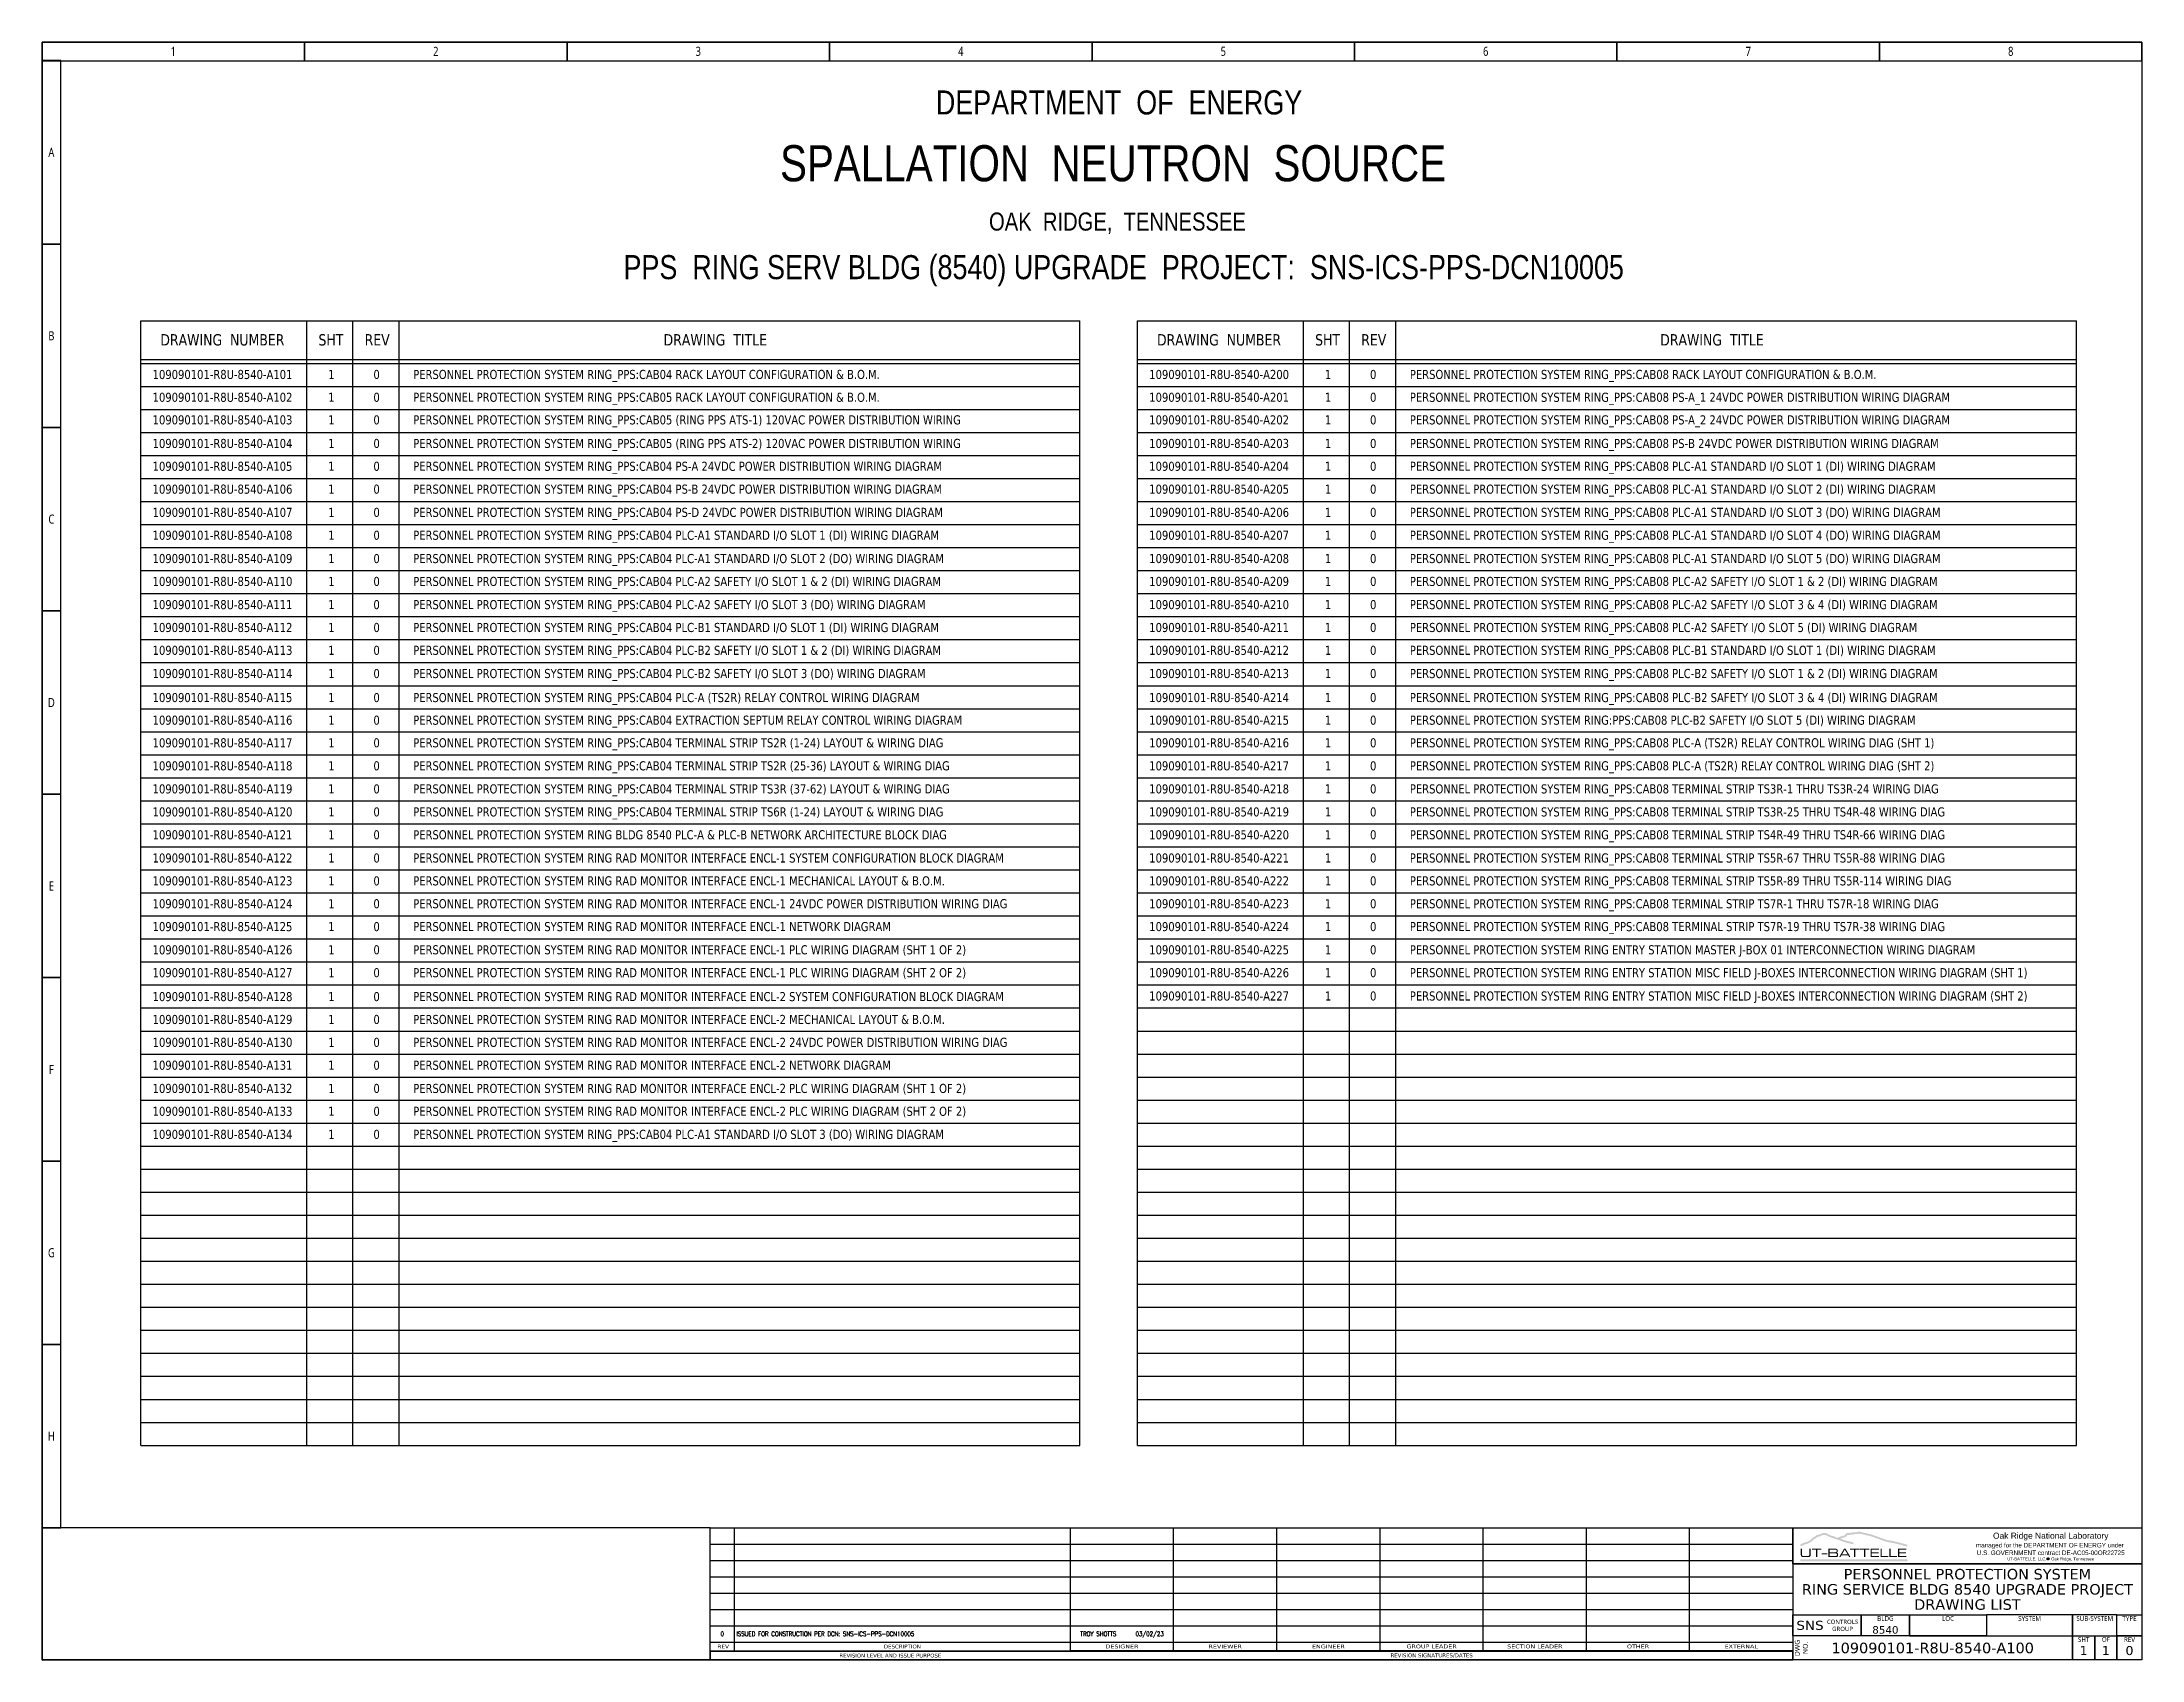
# Paper-space layout '24VDC PLC-A' of a CAD drawing. Header units: inches. Extents: x 0.4 to 44, y 0 to 33.6.
import ezdxf
from ezdxf.enums import TextEntityAlignment as Align

# ---------------------------------------------------------------- set-up
doc = ezdxf.new("R2010")
doc.units = ezdxf.units.IN
doc.header["$MEASUREMENT"] = 0
for name, color, linetype in [('1', 7, 'Continuous'), ('G-ANNO-TEXT', 3, 'Continuous'), ('G-ANNO-TTLB', 2, 'Continuous'), ('TitleBlock-Text-Dynamic', 3, 'Continuous'), ('TitleBlock-Text-Static', 7, 'Continuous'), ('TitleBlock_Grid', 7, 'Continuous')]:
    doc.layers.add(name, color=color, linetype=linetype)
doc.layers.add('TitleBlock-Border', color=7, linetype='Continuous', lineweight=30)
doc.styles.add('ARIAL', font='arial.ttf', dxfattribs={"width": 0.8, "height": 0.98})
doc.styles.add('Logo', font='arial.ttf')
doc.styles.get("Standard").update_dxf_attribs({"font": 'verdana.ttf'})
doc.styles.add('Standard_Narrow', font='ebrima.ttf', dxfattribs={"width": 0.8})
doc.styles.add('TTL_STANDARD', font='Romans.shx', dxfattribs={"width": 0.8})

psp = doc.layouts.new('24VDC PLC-A')

# ---------------------------------------------------------------- texts
at = {"layer": 'G-ANNO-TEXT', "attachment_point": 5, "style": 'ARIAL'}
for s, insert, char_height, width in [('\\pxql;DEPARTMENT  OF  ENERGY', (42.322, 32.344), 0.5, 46.73477), ('\\pxql;SPALLATION  NEUTRON  SOURCE', (50.77, 31.08), 0.75, 70.10216), ('\\pxql;OAK  RIDGE,  TENNESSEE', (37.584, 29.839), 0.375, 35.05108), ('\\pxql;PPS  RING SERV BLDG (8540) UPGRADE  PROJECT:  SNS-ICS-PPS-DCN10005', (35.836, 28.852), 0.5, 46.73477)]:
    psp.add_mtext(s, dxfattribs=dict(at, insert=insert, char_height=char_height, width=width))
at = {"layer": 'G-ANNO-TEXT', "attachment_point": 2}
for s, insert, char_height, width in [('\\pxql;{\\W0.8;DRAWING  NUMBER}', (7.023, 27.536), 0.23595, 8.34239), ('\\pxql;{\\W0.8;SHT}', (10.306, 27.536), 0.23595, 8.34239), ('\\pxql;{\\W0.8;REV}', (11.265, 27.536), 0.23595, 8.34239), ('\\pxql;{\\W0.8;DRAWING  TITLE}', (17.472, 27.536), 0.23595, 8.34239), ('\\pxql;{\\W0.8;DRAWING  NUMBER}', (27.717, 27.536), 0.23595, 8.34239), ('\\pxql;{\\W0.8;SHT}', (31, 27.536), 0.23595, 8.34239), ('\\pxql;{\\W0.8;REV}', (31.958, 27.536), 0.23595, 8.34239), ('\\pxql;{\\W0.8;DRAWING  TITLE}', (38.166, 27.536), 0.23595, 8.34239), ('\\pxql;{\\W0.8;109090101-R8U-8540-A101}', (6.029, 26.793), 0.18876, 6.67391), ('\\pxql;{\\W0.8;1}', (6.929, 26.793), 0.18876, 1.17861), ('\\pxql;{\\W0.8;0}', (7.866, 26.793), 0.18876, 1.17861), ('\\pxql;{\\W0.8;PERSONNEL PROTECTION SYSTEM RING_PPS:CAB04 RACK LAYOUT CONFIGURATION & B.O.M.}', (17.81, 26.793), 0.18876, 19.41545), ('\\pxql;{\\W0.8;109090101-R8U-8540-A200}', (26.722, 26.793), 0.18876, 6.67391), ('\\pxql;{\\W0.8;1}', (27.623, 26.793), 0.18876, 1.17861), ('\\pxql;{\\W0.8;0}', (28.559, 26.793), 0.18876, 1.17861), ('\\pxql;{\\W0.8;PERSONNEL PROTECTION SYSTEM RING_PPS:CAB08 RACK LAYOUT CONFIGURATION & B.O.M.}', (38.504, 26.793), 0.18876, 19.41545), ('\\pxql;{\\W0.8;109090101-R8U-8540-A102}', (6.029, 26.319), 0.18876, 6.67391), ('\\pxql;{\\W0.8;1}', (6.929, 26.319), 0.18876, 1.17861), ('\\pxql;{\\W0.8;0}', (7.866, 26.319), 0.18876, 1.17861), ('\\pxql;{\\W0.8;PERSONNEL PROTECTION SYSTEM RING_PPS:CAB05 RACK LAYOUT CONFIGURATION & B.O.M.}', (17.81, 26.319), 0.18876, 19.41545), ('\\pxql;{\\W0.8;109090101-R8U-8540-A201}', (26.722, 26.319), 0.18876, 6.67391), ('\\pxql;{\\W0.8;1}', (27.623, 26.319), 0.18876, 1.17861), ('\\pxql;{\\W0.8;0}', (28.559, 26.319), 0.18876, 1.17861), ('\\pxql;{\\W0.8;PERSONNEL PROTECTION SYSTEM RING_PPS:CAB08 PS-A_1 24VDC POWER DISTRIBUTION WIRING DIAGRAM}', (38.504, 26.319), 0.18876, 19.41545), ('\\pxql;{\\W0.8;109090101-R8U-8540-A103}', (6.029, 25.85), 0.18876, 6.67391), ('\\pxql;{\\W0.8;1}', (6.929, 25.85), 0.18876, 1.17861), ('\\pxql;{\\W0.8;0}', (7.866, 25.85), 0.18876, 1.17861), ('\\pxql;{\\W0.8;PERSONNEL PROTECTION SYSTEM RING_PPS:CAB05 (RING PPS ATS-1) 120VAC POWER DISTRIBUTION WIRING}', (17.81, 25.85), 0.18876, 19.41545), ('\\pxql;{\\W0.8;109090101-R8U-8540-A202}', (26.722, 25.85), 0.18876, 6.67391), ('\\pxql;{\\W0.8;1}', (27.623, 25.85), 0.18876, 1.17861), ('\\pxql;{\\W0.8;0}', (28.559, 25.85), 0.18876, 1.17861), ('\\pxql;{\\W0.8;PERSONNEL PROTECTION SYSTEM RING_PPS:CAB08 PS-A_2 24VDC POWER DISTRIBUTION WIRING DIAGRAM}', (38.504, 25.85), 0.18876, 19.41545), ('\\pxql;{\\W0.8;109090101-R8U-8540-A104}', (6.029, 25.36), 0.18876, 6.67391), ('\\pxql;{\\W0.8;1}', (6.929, 25.36), 0.18876, 1.17861), ('\\pxql;{\\W0.8;0}', (7.866, 25.36), 0.18876, 1.17861), ('\\pxql;{\\W0.8;PERSONNEL PROTECTION SYSTEM RING_PPS:CAB05 (RING PPS ATS-2) 120VAC POWER DISTRIBUTION WIRING}', (17.81, 25.36), 0.18876, 19.41545), ('\\pxql;{\\W0.8;109090101-R8U-8540-A203}', (26.722, 25.36), 0.18876, 6.67391), ('\\pxql;{\\W0.8;1}', (27.623, 25.36), 0.18876, 1.17861), ('\\pxql;{\\W0.8;0}', (28.559, 25.36), 0.18876, 1.17861), ('\\pxql;{\\W0.8;PERSONNEL PROTECTION SYSTEM RING_PPS:CAB08 PS-B 24VDC POWER DISTRIBUTION WIRING DIAGRAM}', (38.504, 25.36), 0.18876, 19.41545), ('\\pxql;{\\W0.8;109090101-R8U-8540-A105}', (6.029, 24.886), 0.18876, 6.67391), ('\\pxql;{\\W0.8;1}', (6.929, 24.886), 0.18876, 1.17861), ('\\pxql;{\\W0.8;0}', (7.866, 24.886), 0.18876, 1.17861), ('\\pxql;{\\W0.8;PERSONNEL PROTECTION SYSTEM RING_PPS:CAB04 PS-A 24VDC POWER DISTRIBUTION WIRING DIAGRAM}', (17.81, 24.886), 0.18876, 19.41545), ('\\pxql;{\\W0.8;109090101-R8U-8540-A204}', (26.722, 24.886), 0.18876, 6.67391), ('\\pxql;{\\W0.8;1}', (27.623, 24.886), 0.18876, 1.17861), ('\\pxql;{\\W0.8;0}', (28.559, 24.886), 0.18876, 1.17861), ('\\pxql;{\\W0.8;PERSONNEL PROTECTION SYSTEM RING_PPS:CAB08 PLC-A1 STANDARD I/O SLOT 1 (DI) WIRING DIAGRAM}', (38.504, 24.886), 0.18876, 19.41545), ('\\pxql;{\\W0.8;PERSONNEL PROTECTION SYSTEM RING_PPS:CAB08 PLC-A1 STANDARD I/O SLOT 2 (DI) WIRING DIAGRAM}', (38.504, 24.411), 0.18876, 19.41545), ('\\pxql;{\\W0.8;109090101-R8U-8540-A106}', (6.029, 24.411), 0.18876, 6.67391), ('\\pxql;{\\W0.8;1}', (6.929, 24.411), 0.18876, 1.17861), ('\\pxql;{\\W0.8;0}', (7.866, 24.411), 0.18876, 1.17861), ('\\pxql;{\\W0.8;PERSONNEL PROTECTION SYSTEM RING_PPS:CAB04 PS-B 24VDC POWER DISTRIBUTION WIRING DIAGRAM}', (17.81, 24.411), 0.18876, 19.41545), ('\\pxql;{\\W0.8;109090101-R8U-8540-A205}', (26.722, 24.411), 0.18876, 6.67391), ('\\pxql;{\\W0.8;1}', (27.623, 24.411), 0.18876, 1.17861), ('\\pxql;{\\W0.8;0}', (28.559, 24.411), 0.18876, 1.17861), ('\\pxql;{\\W0.8;109090101-R8U-8540-A107}', (6.029, 23.929), 0.18876, 6.67391), ('\\pxql;{\\W0.8;1}', (6.929, 23.929), 0.18876, 1.17861), ('\\pxql;{\\W0.8;0}', (7.866, 23.929), 0.18876, 1.17861), ('\\pxql;{\\W0.8;PERSONNEL PROTECTION SYSTEM RING_PPS:CAB04 PS-D 24VDC POWER DISTRIBUTION WIRING DIAGRAM}', (17.81, 23.929), 0.18876, 19.41545), ('\\pxql;{\\W0.8;109090101-R8U-8540-A206}', (26.722, 23.929), 0.18876, 6.67391), ('\\pxql;{\\W0.8;1}', (27.623, 23.929), 0.18876, 1.17861), ('\\pxql;{\\W0.8;0}', (28.559, 23.929), 0.18876, 1.17861), ('\\pxql;{\\W0.8;PERSONNEL PROTECTION SYSTEM RING_PPS:CAB08 PLC-A1 STANDARD I/O SLOT 3 (DO) WIRING DIAGRAM}', (38.504, 23.929), 0.18876, 19.41545), ('\\pxql;{\\W0.8;109090101-R8U-8540-A108}', (6.029, 23.454), 0.18876, 6.67391), ('\\pxql;{\\W0.8;1}', (6.929, 23.454), 0.18876, 1.17861), ('\\pxql;{\\W0.8;0}', (7.866, 23.454), 0.18876, 1.17861), ('\\pxql;{\\W0.8;PERSONNEL PROTECTION SYSTEM RING_PPS:CAB04 PLC-A1 STANDARD I/O SLOT 1 (DI) WIRING DIAGRAM}', (17.81, 23.454), 0.18876, 19.41545), ('\\pxql;{\\W0.8;109090101-R8U-8540-A207}', (26.722, 23.454), 0.18876, 6.67391), ('\\pxql;{\\W0.8;1}', (27.623, 23.454), 0.18876, 1.17861), ('\\pxql;{\\W0.8;0}', (28.559, 23.454), 0.18876, 1.17861), ('\\pxql;{\\W0.8;PERSONNEL PROTECTION SYSTEM RING_PPS:CAB08 PLC-A1 STANDARD I/O SLOT 4 (DO) WIRING DIAGRAM}', (38.504, 23.454), 0.18876, 19.41545), ('\\pxql;{\\W0.8;109090101-R8U-8540-A109}', (6.029, 22.97), 0.18876, 6.67391), ('\\pxql;{\\W0.8;1}', (6.929, 22.97), 0.18876, 1.17861), ('\\pxql;{\\W0.8;0}', (7.866, 22.97), 0.18876, 1.17861), ('\\pxql;{\\W0.8;PERSONNEL PROTECTION SYSTEM RING_PPS:CAB04 PLC-A1 STANDARD I/O SLOT 2 (DO) WIRING DIAGRAM}', (17.81, 22.97), 0.18876, 19.41545), ('\\pxql;{\\W0.8;109090101-R8U-8540-A208}', (26.722, 22.97), 0.18876, 6.67391), ('\\pxql;{\\W0.8;1}', (27.623, 22.97), 0.18876, 1.17861), ('\\pxql;{\\W0.8;0}', (28.559, 22.97), 0.18876, 1.17861), ('\\pxql;{\\W0.8;PERSONNEL PROTECTION SYSTEM RING_PPS:CAB08 PLC-A1 STANDARD I/O SLOT 5 (DO) WIRING DIAGRAM}', (38.504, 22.97), 0.18876, 19.41545), ('\\pxql;{\\W0.8;109090101-R8U-8540-A110}', (6.029, 22.495), 0.18876, 6.67391), ('\\pxql;{\\W0.8;1}', (6.929, 22.495), 0.18876, 1.17861), ('\\pxql;{\\W0.8;0}', (7.866, 22.495), 0.18876, 1.17861), ('\\pxql;{\\W0.8;PERSONNEL PROTECTION SYSTEM RING_PPS:CAB04 PLC-A2 SAFETY I/O SLOT 1 & 2 (DI) WIRING DIAGRAM}', (17.81, 22.495), 0.18876, 19.41545), ('\\pxql;{\\W0.8;109090101-R8U-8540-A209}', (26.722, 22.495), 0.18876, 6.67391), ('\\pxql;{\\W0.8;1}', (27.623, 22.495), 0.18876, 1.17861), ('\\pxql;{\\W0.8;0}', (28.559, 22.495), 0.18876, 1.17861), ('\\pxql;{\\W0.8;PERSONNEL PROTECTION SYSTEM RING_PPS:CAB08 PLC-A2 SAFETY I/O SLOT 1 & 2 (DI) WIRING DIAGRAM}', (38.504, 22.495), 0.18876, 19.41545), ('\\pxql;{\\W0.8;109090101-R8U-8540-A111}', (6.029, 22.013), 0.18876, 6.67391), ('\\pxql;{\\W0.8;1}', (6.929, 22.013), 0.18876, 1.17861), ('\\pxql;{\\W0.8;0}', (7.866, 22.013), 0.18876, 1.17861), ('\\pxql;{\\W0.8;PERSONNEL PROTECTION SYSTEM RING_PPS:CAB04 PLC-A2 SAFETY I/O SLOT 3 (DO) WIRING DIAGRAM}', (17.81, 22.013), 0.18876, 19.41545), ('\\pxql;{\\W0.8;109090101-R8U-8540-A210}', (26.722, 22.013), 0.18876, 6.67391), ('\\pxql;{\\W0.8;1}', (27.623, 22.013), 0.18876, 1.17861), ('\\pxql;{\\W0.8;0}', (28.559, 22.013), 0.18876, 1.17861), ('\\pxql;{\\W0.8;PERSONNEL PROTECTION SYSTEM RING_PPS:CAB08 PLC-A2 SAFETY I/O SLOT 3 & 4 (DI) WIRING DIAGRAM}', (38.504, 22.013), 0.18876, 19.41545), ('\\pxql;{\\W0.8;109090101-R8U-8540-A112}', (6.029, 21.538), 0.18876, 6.67391), ('\\pxql;{\\W0.8;1}', (6.929, 21.538), 0.18876, 1.17861), ('\\pxql;{\\W0.8;0}', (7.866, 21.538), 0.18876, 1.17861), ('\\pxql;{\\W0.8;PERSONNEL PROTECTION SYSTEM RING_PPS:CAB04 PLC-B1 STANDARD I/O SLOT 1 (DI) WIRING DIAGRAM}', (17.81, 21.538), 0.18876, 19.41545), ('\\pxql;{\\W0.8;109090101-R8U-8540-A211}', (26.722, 21.538), 0.18876, 6.67391), ('\\pxql;{\\W0.8;1}', (27.623, 21.538), 0.18876, 1.17861), ('\\pxql;{\\W0.8;0}', (28.559, 21.538), 0.18876, 1.17861), ('\\pxql;{\\W0.8;PERSONNEL PROTECTION SYSTEM RING_PPS:CAB08 PLC-A2 SAFETY I/O SLOT 5 (DI) WIRING DIAGRAM}', (38.504, 21.538), 0.18876, 19.41545), ('\\pxql;{\\W0.8;109090101-R8U-8540-A113}', (6.029, 21.064), 0.18876, 6.67391), ('\\pxql;{\\W0.8;1}', (6.929, 21.064), 0.18876, 1.17861), ('\\pxql;{\\W0.8;0}', (7.866, 21.064), 0.18876, 1.17861), ('\\pxql;{\\W0.8;PERSONNEL PROTECTION SYSTEM RING_PPS:CAB04 PLC-B2 SAFETY I/O SLOT 1 & 2 (DI) WIRING DIAGRAM}', (17.81, 21.064), 0.18876, 19.41545), ('\\pxql;{\\W0.8;109090101-R8U-8540-A212}', (26.722, 21.064), 0.18876, 6.67391), ('\\pxql;{\\W0.8;1}', (27.623, 21.064), 0.18876, 1.17861), ('\\pxql;{\\W0.8;0}', (28.559, 21.064), 0.18876, 1.17861), ('\\pxql;{\\W0.8;PERSONNEL PROTECTION SYSTEM RING_PPS:CAB08 PLC-B1 STANDARD I/O SLOT 1 (DI) WIRING DIAGRAM}', (38.504, 21.064), 0.18876, 19.41545), ('\\pxql;{\\W0.8;109090101-R8U-8540-A114}', (6.029, 20.582), 0.18876, 6.67391), ('\\pxql;{\\W0.8;1}', (6.929, 20.582), 0.18876, 1.17861), ('\\pxql;{\\W0.8;0}', (7.866, 20.582), 0.18876, 1.17861), ('\\pxql;{\\W0.8;PERSONNEL PROTECTION SYSTEM RING_PPS:CAB04 PLC-B2 SAFETY I/O SLOT 3 (DO) WIRING DIAGRAM}', (17.81, 20.582), 0.18876, 19.41545), ('\\pxql;{\\W0.8;109090101-R8U-8540-A213}', (26.722, 20.582), 0.18876, 6.67391), ('\\pxql;{\\W0.8;1}', (27.623, 20.582), 0.18876, 1.17861), ('\\pxql;{\\W0.8;0}', (28.559, 20.582), 0.18876, 1.17861), ('\\pxql;{\\W0.8;PERSONNEL PROTECTION SYSTEM RING_PPS:CAB08 PLC-B2 SAFETY I/O SLOT 1 & 2 (DI) WIRING DIAGRAM}', (38.504, 20.582), 0.18876, 19.41545), ('\\pxql;{\\W0.8;109090101-R8U-8540-A115}', (6.029, 20.083), 0.18876, 6.67391), ('\\pxql;{\\W0.8;1}', (6.929, 20.083), 0.18876, 1.17861), ('\\pxql;{\\W0.8;0}', (7.866, 20.083), 0.18876, 1.17861), ('\\pxql;{\\W0.8;PERSONNEL PROTECTION SYSTEM RING_PPS:CAB04 PLC-A (TS2R) RELAY CONTROL WIRING DIAGRAM}', (17.81, 20.083), 0.18876, 19.41545), ('\\pxql;{\\W0.8;109090101-R8U-8540-A214}', (26.722, 20.083), 0.18876, 6.67391), ('\\pxql;{\\W0.8;1}', (27.623, 20.083), 0.18876, 1.17861), ('\\pxql;{\\W0.8;0}', (28.559, 20.083), 0.18876, 1.17861), ('\\pxql;{\\W0.8;PERSONNEL PROTECTION SYSTEM RING_PPS:CAB08 PLC-B2 SAFETY I/O SLOT 3 & 4 (DI) WIRING DIAGRAM}', (38.504, 20.083), 0.18876, 19.41545), ('\\pxql;{\\W0.8;109090101-R8U-8540-A116}', (6.029, 19.613), 0.18876, 6.67391), ('\\pxql;{\\W0.8;1}', (6.929, 19.613), 0.18876, 1.17861), ('\\pxql;{\\W0.8;0}', (7.866, 19.613), 0.18876, 1.17861), ('\\pxql;{\\W0.8;PERSONNEL PROTECTION SYSTEM RING_PPS:CAB04 EXTRACTION SEPTUM RELAY CONTROL WIRING DIAGRAM}', (17.81, 19.613), 0.18876, 19.41545), ('\\pxql;{\\W0.8;109090101-R8U-8540-A215}', (26.722, 19.613), 0.18876, 6.67391), ('\\pxql;{\\W0.8;1}', (27.623, 19.613), 0.18876, 1.17861), ('\\pxql;{\\W0.8;0}', (28.559, 19.613), 0.18876, 1.17861), ('\\pxql;{\\W0.8;PERSONNEL PROTECTION SYSTEM RING:PPS:CAB08 PLC-B2 SAFETY I/O SLOT 5 (DI) WIRING DIAGRAM}', (38.504, 19.613), 0.18876, 19.41545), ('\\pxql;{\\W0.8;109090101-R8U-8540-A117}', (6.029, 19.143), 0.18876, 6.67391), ('\\pxql;{\\W0.8;1}', (6.929, 19.143), 0.18876, 1.17861), ('\\pxql;{\\W0.8;0}', (7.866, 19.143), 0.18876, 1.17861), ('\\pxql;{\\W0.8;PERSONNEL PROTECTION SYSTEM RING_PPS:CAB04 TERMINAL STRIP TS2R (1-24) LAYOUT & WIRING DIAG}', (17.81, 19.143), 0.18876, 19.41545), ('\\pxql;{\\W0.8;109090101-R8U-8540-A216}', (26.722, 19.143), 0.18876, 6.67391), ('\\pxql;{\\W0.8;1}', (27.623, 19.143), 0.18876, 1.17861), ('\\pxql;{\\W0.8;0}', (28.559, 19.143), 0.18876, 1.17861), ('\\pxql;{\\W0.8;PERSONNEL PROTECTION SYSTEM RING_PPS:CAB08 PLC-A (TS2R) RELAY CONTROL WIRING DIAG (SHT 1)}', (38.504, 19.143), 0.18876, 19.41545), ('\\pxql;{\\W0.8;109090101-R8U-8540-A118}', (6.029, 18.665), 0.18876, 6.67391), ('\\pxql;{\\W0.8;1}', (6.929, 18.665), 0.18876, 1.17861), ('\\pxql;{\\W0.8;0}', (7.866, 18.665), 0.18876, 1.17861), ('\\pxql;{\\W0.8;PERSONNEL PROTECTION SYSTEM RING_PPS:CAB04 TERMINAL STRIP TS2R (25-36) LAYOUT & WIRING DIAG}', (17.81, 18.665), 0.18876, 19.41545), ('\\pxql;{\\W0.8;109090101-R8U-8540-A217}', (26.722, 18.665), 0.18876, 6.67391), ('\\pxql;{\\W0.8;1}', (27.623, 18.665), 0.18876, 1.17861), ('\\pxql;{\\W0.8;0}', (28.559, 18.665), 0.18876, 1.17861), ('\\pxql;{\\W0.8;PERSONNEL PROTECTION SYSTEM RING_PPS:CAB08 PLC-A (TS2R) RELAY CONTROL WIRING DIAG (SHT 2)}', (38.504, 18.665), 0.18876, 19.41545), ('\\pxql;{\\W0.8;109090101-R8U-8540-A119}', (6.029, 18.186), 0.18876, 6.67391), ('\\pxql;{\\W0.8;1}', (6.929, 18.186), 0.18876, 1.17861), ('\\pxql;{\\W0.8;0}', (7.866, 18.186), 0.18876, 1.17861), ('\\pxql;{\\W0.8;PERSONNEL PROTECTION SYSTEM RING_PPS:CAB04 TERMINAL STRIP TS3R (37-62) LAYOUT & WIRING DIAG}', (17.81, 18.186), 0.18876, 19.41545), ('\\pxql;{\\W0.8;109090101-R8U-8540-A218}', (26.722, 18.186), 0.18876, 6.67391), ('\\pxql;{\\W0.8;1}', (27.623, 18.186), 0.18876, 1.17861), ('\\pxql;{\\W0.8;0}', (28.559, 18.186), 0.18876, 1.17861), ('\\pxql;{\\W0.8;PERSONNEL PROTECTION SYSTEM RING_PPS:CAB08 TERMINAL STRIP TS3R-1 THRU TS3R-24 WIRING DIAG}', (38.504, 18.186), 0.18876, 19.41545), ('\\pxql;{\\W0.8;109090101-R8U-8540-A120}', (6.029, 17.708), 0.18876, 6.67391), ('\\pxql;{\\W0.8;1}', (6.929, 17.708), 0.18876, 1.17861), ('\\pxql;{\\W0.8;0}', (7.866, 17.708), 0.18876, 1.17861), ('\\pxql;{\\W0.8;PERSONNEL PROTECTION SYSTEM RING_PPS:CAB04 TERMINAL STRIP TS6R (1-24) LAYOUT & WIRING DIAG}', (17.81, 17.708), 0.18876, 19.41545), ('\\pxql;{\\W0.8;109090101-R8U-8540-A219}', (26.722, 17.708), 0.18876, 6.67391), ('\\pxql;{\\W0.8;1}', (27.623, 17.708), 0.18876, 1.17861), ('\\pxql;{\\W0.8;0}', (28.559, 17.708), 0.18876, 1.17861), ('\\pxql;{\\W0.8;PERSONNEL PROTECTION SYSTEM RING_PPS:CAB08 TERMINAL STRIP TS3R-25 THRU TS4R-48 WIRING DIAG}', (38.504, 17.708), 0.18876, 19.41545), ('\\pxql;{\\W0.8;109090101-R8U-8540-A121}', (6.029, 17.233), 0.18876, 6.67391), ('\\pxql;{\\W0.8;1}', (6.929, 17.233), 0.18876, 1.17861), ('\\pxql;{\\W0.8;0}', (7.866, 17.233), 0.18876, 1.17861), ('\\pxql;{\\W0.8;PERSONNEL PROTECTION SYSTEM RING BLDG 8540 PLC-A & PLC-B NETWORK ARCHITECTURE BLOCK DIAG}', (17.81, 17.233), 0.18876, 19.41545), ('\\pxql;{\\W0.8;109090101-R8U-8540-A220}', (26.722, 17.233), 0.18876, 6.67391), ('\\pxql;{\\W0.8;1}', (27.623, 17.233), 0.18876, 1.17861), ('\\pxql;{\\W0.8;0}', (28.559, 17.233), 0.18876, 1.17861), ('\\pxql;{\\W0.8;PERSONNEL PROTECTION SYSTEM RING_PPS:CAB08 TERMINAL STRIP TS4R-49 THRU TS4R-66 WIRING DIAG}', (38.504, 17.233), 0.18876, 19.41545), ('\\pxql;{\\W0.8;109090101-R8U-8540-A122}', (6.029, 16.751), 0.18876, 6.67391), ('\\pxql;{\\W0.8;1}', (6.929, 16.751), 0.18876, 1.17861), ('\\pxql;{\\W0.8;0}', (7.866, 16.751), 0.18876, 1.17861), ('\\pxql;{\\W0.8;PERSONNEL PROTECTION SYSTEM RING RAD MONITOR INTERFACE ENCL-1 SYSTEM CONFIGURATION BLOCK DIAGRAM}', (17.81, 16.751), 0.18876, 19.41545), ('\\pxql;{\\W0.8;109090101-R8U-8540-A221}', (26.722, 16.751), 0.18876, 6.67391), ('\\pxql;{\\W0.8;1}', (27.623, 16.751), 0.18876, 1.17861), ('\\pxql;{\\W0.8;0}', (28.559, 16.751), 0.18876, 1.17861), ('\\pxql;{\\W0.8;PERSONNEL PROTECTION SYSTEM RING_PPS:CAB08 TERMINAL STRIP TS5R-67 THRU TS5R-88 WIRING DIAG}', (38.504, 16.751), 0.18876, 19.41545), ('\\pxql;{\\W0.8;109090101-R8U-8540-A123}', (6.029, 16.276), 0.18876, 6.67391), ('\\pxql;{\\W0.8;1}', (6.929, 16.276), 0.18876, 1.17861), ('\\pxql;{\\W0.8;0}', (7.866, 16.276), 0.18876, 1.17861), ('\\pxql;{\\W0.8;PERSONNEL PROTECTION SYSTEM RING RAD MONITOR INTERFACE ENCL-1 MECHANICAL LAYOUT & B.O.M.}', (17.81, 16.276), 0.18876, 19.41545), ('\\pxql;{\\W0.8;109090101-R8U-8540-A222}', (26.722, 16.276), 0.18876, 6.67391), ('\\pxql;{\\W0.8;1}', (27.623, 16.276), 0.18876, 1.17861), ('\\pxql;{\\W0.8;0}', (28.559, 16.276), 0.18876, 1.17861), ('\\pxql;{\\W0.8;PERSONNEL PROTECTION SYSTEM RING_PPS:CAB08 TERMINAL STRIP TS5R-89 THRU TS5R-114 WIRING DIAG}', (38.504, 16.276), 0.18876, 19.41545), ('\\pxql;{\\W0.8;109090101-R8U-8540-A124}', (6.029, 15.801), 0.18876, 6.67391), ('\\pxql;{\\W0.8;1}', (6.929, 15.801), 0.18876, 1.17861), ('\\pxql;{\\W0.8;0}', (7.866, 15.801), 0.18876, 1.17861), ('\\pxql;{\\W0.8;PERSONNEL PROTECTION SYSTEM RING RAD MONITOR INTERFACE ENCL-1 24VDC POWER DISTRIBUTION WIRING DIAG}', (17.81, 15.801), 0.18876, 19.41545), ('\\pxql;{\\W0.8;109090101-R8U-8540-A223}', (26.722, 15.801), 0.18876, 6.67391), ('\\pxql;{\\W0.8;1}', (27.623, 15.801), 0.18876, 1.17861), ('\\pxql;{\\W0.8;0}', (28.559, 15.801), 0.18876, 1.17861), ('\\pxql;{\\W0.8;PERSONNEL PROTECTION SYSTEM RING_PPS:CAB08 TERMINAL STRIP TS7R-1 THRU TS7R-18 WIRING DIAG}', (38.504, 15.801), 0.18876, 19.41545), ('\\pxql;{\\W0.8;109090101-R8U-8540-A125}', (6.029, 15.326), 0.18876, 6.67391), ('\\pxql;{\\W0.8;1}', (6.929, 15.326), 0.18876, 1.17861), ('\\pxql;{\\W0.8;0}', (7.866, 15.326), 0.18876, 1.17861), ('\\pxql;{\\W0.8;PERSONNEL PROTECTION SYSTEM RING RAD MONITOR INTERFACE ENCL-1 NETWORK DIAGRAM}', (17.81, 15.326), 0.18876, 19.41545), ('\\pxql;{\\W0.8;109090101-R8U-8540-A224}', (26.722, 15.326), 0.18876, 6.67391), ('\\pxql;{\\W0.8;1}', (27.623, 15.326), 0.18876, 1.17861), ('\\pxql;{\\W0.8;0}', (28.559, 15.326), 0.18876, 1.17861), ('\\pxql;{\\W0.8;PERSONNEL PROTECTION SYSTEM RING_PPS:CAB08 TERMINAL STRIP TS7R-19 THRU TS7R-38 WIRING DIAG}', (38.504, 15.326), 0.18876, 19.41545), ('\\pxql;{\\W0.8;109090101-R8U-8540-A126}', (6.029, 14.844), 0.18876, 6.67391), ('\\pxql;{\\W0.8;1}', (6.929, 14.844), 0.18876, 1.17861), ('\\pxql;{\\W0.8;0}', (7.866, 14.844), 0.18876, 1.17861), ('\\pxql;{\\W0.8;PERSONNEL PROTECTION SYSTEM RING RAD MONITOR INTERFACE ENCL-1 PLC WIRING DIAGRAM (SHT 1 OF 2)}', (17.81, 14.844), 0.18876, 19.41545), ('\\pxql;{\\W0.8;109090101-R8U-8540-A225}', (26.722, 14.844), 0.18876, 6.67391), ('\\pxql;{\\W0.8;1}', (27.623, 14.844), 0.18876, 1.17861), ('\\pxql;{\\W0.8;0}', (28.559, 14.844), 0.18876, 1.17861), ('\\pxql;{\\W0.8;PERSONNEL PROTECTION SYSTEM RING ENTRY STATION MASTER J-BOX 01 INTERCONNECTION WIRING DIAGRAM}', (38.504, 14.844), 0.18876, 19.41545), ('\\pxql;{\\W0.8;109090101-R8U-8540-A127}', (6.029, 14.369), 0.18876, 6.67391), ('\\pxql;{\\W0.8;1}', (6.929, 14.369), 0.18876, 1.17861), ('\\pxql;{\\W0.8;0}', (7.866, 14.369), 0.18876, 1.17861), ('\\pxql;{\\W0.8;PERSONNEL PROTECTION SYSTEM RING RAD MONITOR INTERFACE ENCL-1 PLC WIRING DIAGRAM (SHT 2 OF 2)}', (17.81, 14.369), 0.18876, 19.41545), ('\\pxql;{\\W0.8;109090101-R8U-8540-A226}', (26.722, 14.369), 0.18876, 6.67391), ('\\pxql;{\\W0.8;1}', (27.623, 14.369), 0.18876, 1.17861), ('\\pxql;{\\W0.8;0}', (28.559, 14.369), 0.18876, 1.17861), ('\\pxql;{\\W0.8;PERSONNEL PROTECTION SYSTEM RING ENTRY STATION MISC FIELD J-BOXES INTERCONNECTION WIRING DIAGRAM (SHT 1)}', (38.504, 14.369), 0.18876, 19.41545), ('\\pxql;{\\W0.8;109090101-R8U-8540-A128}', (6.029, 13.872), 0.18876, 6.67391), ('\\pxql;{\\W0.8;1}', (6.929, 13.872), 0.18876, 1.17861), ('\\pxql;{\\W0.8;0}', (7.866, 13.872), 0.18876, 1.17861), ('\\pxql;{\\W0.8;PERSONNEL PROTECTION SYSTEM RING RAD MONITOR INTERFACE ENCL-2 SYSTEM CONFIGURATION BLOCK DIAGRAM}', (17.81, 13.872), 0.18876, 19.41545), ('\\pxql;{\\W0.8;109090101-R8U-8540-A227}', (26.722, 13.885), 0.18876, 6.67391), ('\\pxql;{\\W0.8;1}', (27.623, 13.885), 0.18876, 1.17861), ('\\pxql;{\\W0.8;0}', (28.559, 13.885), 0.18876, 1.17861), ('\\pxql;{\\W0.8;PERSONNEL PROTECTION SYSTEM RING ENTRY STATION MISC FIELD J-BOXES INTERCONNECTION WIRING DIAGRAM (SHT 2)}', (38.504, 13.885), 0.18876, 19.41545), ('\\pxql;{\\W0.8;109090101-R8U-8540-A129}', (6.029, 13.397), 0.18876, 6.67391), ('\\pxql;{\\W0.8;1}', (6.929, 13.397), 0.18876, 1.17861), ('\\pxql;{\\W0.8;0}', (7.866, 13.397), 0.18876, 1.17861), ('\\pxql;{\\W0.8;PERSONNEL PROTECTION SYSTEM RING RAD MONITOR INTERFACE ENCL-2 MECHANICAL LAYOUT & B.O.M.}', (17.81, 13.397), 0.18876, 19.41545), ('\\pxql;{\\W0.8;109090101-R8U-8540-A130}', (6.029, 12.922), 0.18876, 6.67391), ('\\pxql;{\\W0.8;1}', (6.929, 12.922), 0.18876, 1.17861), ('\\pxql;{\\W0.8;0}', (7.866, 12.922), 0.18876, 1.17861), ('\\pxql;{\\W0.8;PERSONNEL PROTECTION SYSTEM RING RAD MONITOR INTERFACE ENCL-2 24VDC POWER DISTRIBUTION WIRING DIAG}', (17.81, 12.922), 0.18876, 19.41545), ('\\pxql;{\\W0.8;109090101-R8U-8540-A131}', (6.029, 12.447), 0.18876, 6.67391), ('\\pxql;{\\W0.8;1}', (6.929, 12.447), 0.18876, 1.17861), ('\\pxql;{\\W0.8;0}', (7.866, 12.447), 0.18876, 1.17861), ('\\pxql;{\\W0.8;PERSONNEL PROTECTION SYSTEM RING RAD MONITOR INTERFACE ENCL-2 NETWORK DIAGRAM}', (17.81, 12.447), 0.18876, 19.41545), ('\\pxql;{\\W0.8;109090101-R8U-8540-A132}', (6.029, 11.965), 0.18876, 6.67391), ('\\pxql;{\\W0.8;1}', (6.929, 11.965), 0.18876, 1.17861), ('\\pxql;{\\W0.8;0}', (7.866, 11.965), 0.18876, 1.17861), ('\\pxql;{\\W0.8;PERSONNEL PROTECTION SYSTEM RING RAD MONITOR INTERFACE ENCL-2 PLC WIRING DIAGRAM (SHT 1 OF 2)}', (17.81, 11.965), 0.18876, 19.41545), ('\\pxql;{\\W0.8;109090101-R8U-8540-A133}', (6.029, 11.49), 0.18876, 6.67391), ('\\pxql;{\\W0.8;1}', (6.929, 11.49), 0.18876, 1.17861), ('\\pxql;{\\W0.8;0}', (7.866, 11.49), 0.18876, 1.17861), ('\\pxql;{\\W0.8;PERSONNEL PROTECTION SYSTEM RING RAD MONITOR INTERFACE ENCL-2 PLC WIRING DIAGRAM (SHT 2 OF 2)}', (17.81, 11.49), 0.18876, 19.41545), ('\\pxql;{\\W0.8;109090101-R8U-8540-A134}', (6.029, 11.011), 0.18876, 6.67391), ('\\pxql;{\\W0.8;1}', (6.929, 11.011), 0.18876, 1.17861), ('\\pxql;{\\W0.8;0}', (7.866, 11.011), 0.18876, 1.17861), ('\\pxql;{\\W0.8;PERSONNEL PROTECTION SYSTEM RING_PPS:CAB04 PLC-A1 STANDARD I/O SLOT 3 (DO) WIRING DIAGRAM}', (17.81, 11.011), 0.18876, 19.41545)]:
    psp.add_mtext(s, dxfattribs=dict(at, insert=insert, char_height=char_height, width=width))
at = {"layer": 'TitleBlock-Border', "char_height": 0.08, "attachment_point": 5}
for s, insert, width in [('{\\W1.0185;REVISION LEVEL AND ISSUE PURPOSE}', (18.009, 0.091), 7.47903), ('{\\W1.0247;REVISION SIGNATURES/DATES}', (29.248, 0.091), 15)]:
    psp.add_mtext(s, dxfattribs=dict(at, insert=insert, width=width))
at = {"layer": 'TitleBlock-Text-Static', "char_height": 0.08, "attachment_point": 5}
for s, insert, width in [('{\\W1.0947; REV}', (14.519, 0.279), 0.5), ('{\\W1.037;DESCRIPTION}', (18.259, 0.279), 6.97903), ('{\\W1.2037;DESIGNER}', (22.819, 0.28), 2.14286), ('{\\W1.2037;REVIEWER}', (24.962, 0.28), 2.14286), ('{\\W1.2037;ENGINEER}', (27.105, 0.28), 2.14286), ('{\\W1.2037;GROUP LEADER}', (29.248, 0.281), 2.14286), ('{\\W1.2037;SECTION LEADER}', (31.391, 0.281), 2.14286), ('{\\W1.2037;OTHER}', (33.534, 0.281), 2.14286), ('{\\W1.2037;EXTERNAL}', (35.677, 0.281), 2.14286)]:
    psp.add_mtext(s, dxfattribs=dict(at, insert=insert, width=width))

# ---------------------------------------------------------------- blocks, each defined once
blk = doc.blocks.new('RevLine')
at = {"layer": 'TitleBlock-Text-Dynamic', "style": 'TTL_STANDARD', "width": 0.8}
for tag, p in [('REV', (0.25, 0.169)), ('DESIGNER', (8.55, 0.17)), ('REVIEWER', (10.693, 0.171)), ('ENGINEER', (12.836, 0.171)), ('GROUPLEAD', (14.979, 0.171)), ('SECTIONLEAD', (17.122, 0.171)), ('OTHER', (19.265, 0.171)), ('EXTERNAL', (21.408, 0.171))]:
    blk.add_attdef(tag, text='', height=0.0938, dxfattribs=at).set_placement(p, align=Align.MIDDLE_CENTER)
blk.add_attdef('REV_DESCRIPTION', text='', height=0.0938, dxfattribs=at).set_placement((0.543, 0.169), align=Align.MIDDLE_LEFT)
blk = doc.blocks.new('TitleBlock_Grid')
at = {"layer": 'TitleBlock_Grid'}
for points in [[(0, -0.388), (5.45, -0.388), (5.45, 0), (0, 0)], [(5.45, -0.388), (10.901, -0.388), (10.901, 0), (5.45, 0)], [(10.901, -0.388), (16.351, -0.388), (16.351, 0), (10.901, 0)], [(16.351, -0.388), (21.802, -0.388), (21.802, 0), (16.351, 0)], [(21.802, -0.388), (27.252, -0.388), (27.252, 0), (21.802, 0)], [(27.252, -0.388), (32.702, -0.388), (32.702, 0), (27.252, 0)], [(32.702, -0.388), (38.153, -0.388), (38.153, 0), (32.702, 0)], [(38.153, -0.388), (43.603, -0.388), (43.603, 0), (38.153, 0)], [(0, -4.196), (0.388, -4.196), (0.388, -0.387), (0, -0.387)], [(0, -8.005), (0.388, -8.005), (0.388, -4.196), (0, -4.196)], [(0, -11.814), (0.388, -11.814), (0.388, -8.005), (0, -8.005)], [(0, -15.623), (0.388, -15.623), (0.388, -11.814), (0, -11.814)], [(0, -19.432), (0.388, -19.432), (0.388, -15.623), (0, -15.623)], [(0, -23.242), (0.388, -23.242), (0.388, -19.432), (0, -19.432)], [(0, -27.051), (0.388, -27.051), (0.388, -23.242), (0, -23.242)], [(0, -30.86), (0.388, -30.86), (0.388, -27.051), (0, -27.051)]]:
    blk.add_lwpolyline(points, close=True, dxfattribs=at)
at = {"layer": 'TitleBlock_Grid', "char_height": 0.188, "attachment_point": 5, "style": 'Standard_Narrow'}
for s, insert, width in [('1', (2.725, -0.194), 5.45041), ('2', (8.176, -0.194), 5.45041), ('3', (13.626, -0.194), 5.45041), ('4', (19.076, -0.194), 5.45041), ('5', (24.527, -0.194), 5.45041), ('6', (29.977, -0.194), 5.45041), ('7', (35.428, -0.194), 5.45041), ('8', (40.878, -0.194), 5.45041), ('A', (0.194, -2.292), 0.38756), ('B', (0.194, -6.101), 0.38756), ('C', (0.194, -9.91), 0.38756), ('D', (0.194, -13.719), 0.38756), ('E', (0.194, -17.528), 0.38756), ('F', (0.194, -21.337), 0.38756), ('G', (0.194, -25.146), 0.38756), ('H', (0.194, -28.955), 0.38756)]:
    blk.add_mtext(s, dxfattribs=dict(at, insert=insert, width=width))
blk = doc.blocks.new('MainTitleBlock')
at = {"layer": 'TitleBlock-Border'}
h = blk.add_hatch(color=256, dxfattribs=at)
edge = h.paths.add_edge_path()
edge.add_spline(control_points=[(-6.765, 2.535), (-6.761, 2.539), (-6.757, 2.542), (-6.753, 2.545), (-6.747, 2.55), (-6.741, 2.555), (-6.733, 2.559), (-6.729, 2.561), (-6.725, 2.56), (-6.72, 2.561), (-6.718, 2.561), (-6.715, 2.561), (-6.712, 2.561), (-6.711, 2.561), (-6.709, 2.562), (-6.708, 2.562), (-6.702, 2.564), (-6.696, 2.566), (-6.691, 2.568), (-6.684, 2.571), (-6.676, 2.573), (-6.669, 2.576), (-6.665, 2.578), (-6.66, 2.58), (-6.655, 2.582), (-6.649, 2.585), (-6.643, 2.588), (-6.637, 2.59), (-6.63, 2.593), (-6.623, 2.595), (-6.616, 2.597), (-6.614, 2.597), (-6.613, 2.598), (-6.611, 2.598), (-6.606, 2.599), (-6.601, 2.599), (-6.597, 2.599), (-6.592, 2.599), (-6.588, 2.599), (-6.584, 2.598), (-6.575, 2.597), (-6.566, 2.595), (-6.557, 2.591), (-6.539, 2.582), (-6.523, 2.572), (-6.505, 2.563), (-6.496, 2.558), (-6.487, 2.554), (-6.477, 2.55), (-6.473, 2.548), (-6.468, 2.546), (-6.463, 2.545), (-6.454, 2.543), (-6.446, 2.542), (-6.437, 2.54), (-6.431, 2.538), (-6.426, 2.537), (-6.421, 2.535), (-6.411, 2.531), (-6.401, 2.527), (-6.391, 2.523), (-6.378, 2.517), (-6.365, 2.512), (-6.352, 2.507), (-6.346, 2.504), (-6.341, 2.503), (-6.335, 2.502), (-6.329, 2.5), (-6.323, 2.499), (-6.318, 2.497), (-6.309, 2.495), (-6.3, 2.493), (-6.292, 2.491), (-6.283, 2.489), (-6.275, 2.486), (-6.268, 2.483), (-6.252, 2.477), (-6.238, 2.469), (-6.223, 2.463), (-6.213, 2.459), (-6.203, 2.455), (-6.192, 2.452), (-6.18, 2.447), (-6.168, 2.444), (-6.155, 2.441), (-6.12, 2.432), (-6.084, 2.424), (-6.048, 2.415), (-6.038, 2.412), (-6.027, 2.409), (-6.016, 2.407), (-6.013, 2.406), (-6.01, 2.405), (-6.006, 2.405), (-6.004, 2.405), (-6.002, 2.407), (-6, 2.408), (-5.998, 2.41), (-5.997, 2.411), (-5.995, 2.413), (-5.993, 2.416), (-5.992, 2.418), (-5.991, 2.421), (-5.989, 2.425), (-5.99, 2.43), (-5.992, 2.434), (-5.993, 2.437), (-5.995, 2.441), (-5.999, 2.442), (-6.005, 2.444), (-6.012, 2.446), (-6.019, 2.448), (-6.029, 2.45), (-6.04, 2.453), (-6.05, 2.455), (-6.063, 2.458), (-6.075, 2.462), (-6.087, 2.465), (-6.1, 2.468), (-6.113, 2.471), (-6.126, 2.474), (-6.136, 2.476), (-6.145, 2.478), (-6.155, 2.48), (-6.163, 2.482), (-6.171, 2.485), (-6.179, 2.488), (-6.188, 2.491), (-6.196, 2.494), (-6.204, 2.497), (-6.21, 2.5), (-6.216, 2.503), (-6.223, 2.506), (-6.231, 2.51), (-6.239, 2.513), (-6.248, 2.517), (-6.251, 2.518), (-6.258, 2.521), (-6.256, 2.522), (-6.255, 2.523), (-6.253, 2.523), (-6.251, 2.524), (-6.249, 2.525), (-6.247, 2.526), (-6.245, 2.527), (-6.237, 2.53), (-6.229, 2.532), (-6.221, 2.535), (-6.211, 2.539), (-6.2, 2.542), (-6.189, 2.545), (-6.181, 2.547), (-6.173, 2.546), (-6.166, 2.548), (-6.161, 2.55), (-6.158, 2.551), (-6.154, 2.554), (-6.149, 2.558), (-6.145, 2.561), (-6.141, 2.566), (-6.138, 2.569), (-6.135, 2.573), (-6.132, 2.576), (-6.128, 2.581), (-6.124, 2.586), (-6.12, 2.591), (-6.118, 2.593), (-6.116, 2.597), (-6.113, 2.598), (-6.111, 2.598), (-6.109, 2.598), (-6.107, 2.598), (-6.103, 2.598), (-6.098, 2.598), (-6.094, 2.598), (-6.085, 2.599), (-6.076, 2.598), (-6.068, 2.599), (-6.06, 2.599), (-6.053, 2.601), (-6.045, 2.602), (-6.032, 2.604), (-6.018, 2.606), (-6.004, 2.608), (-5.996, 2.61), (-5.989, 2.612), (-5.981, 2.612), (-5.972, 2.613), (-5.963, 2.613), (-5.954, 2.613), (-5.943, 2.614), (-5.932, 2.614), (-5.922, 2.615), (-5.913, 2.615), (-5.905, 2.618), (-5.896, 2.62), (-5.893, 2.621), (-5.889, 2.624), (-5.886, 2.625), (-5.879, 2.626), (-5.873, 2.626), (-5.866, 2.625), (-5.863, 2.624), (-5.86, 2.624), (-5.856, 2.623), (-5.847, 2.621), (-5.838, 2.619), (-5.828, 2.617), (-5.81, 2.612), (-5.792, 2.607), (-5.774, 2.603), (-5.757, 2.599), (-5.74, 2.594), (-5.723, 2.59), (-5.708, 2.587), (-5.693, 2.585), (-5.678, 2.582), (-5.667, 2.58), (-5.656, 2.578), (-5.646, 2.575), (-5.623, 2.569), (-5.602, 2.561), (-5.58, 2.553), (-5.539, 2.538), (-5.498, 2.523), (-5.457, 2.508), (-5.422, 2.496), (-5.387, 2.483), (-5.353, 2.471), (-5.336, 2.465), (-5.318, 2.459), (-5.301, 2.453), (-5.295, 2.451), (-5.288, 2.449), (-5.281, 2.448), (-5.266, 2.444), (-5.25, 2.446), (-5.235, 2.443), (-5.223, 2.441), (-5.211, 2.439), (-5.199, 2.436), (-5.185, 2.433), (-5.171, 2.431), (-5.157, 2.427), (-5.129, 2.421), (-5.1, 2.414), (-5.072, 2.407), (-5.036, 2.398), (-5.001, 2.388), (-4.965, 2.379), (-4.95, 2.375), (-4.935, 2.37), (-4.92, 2.366), (-4.912, 2.364), (-4.904, 2.362), (-4.896, 2.36), (-4.891, 2.36), (-4.887, 2.359), (-4.883, 2.361), (-4.879, 2.362), (-4.876, 2.365), (-4.873, 2.369), (-4.871, 2.373), (-4.87, 2.378), (-4.871, 2.383), (-4.872, 2.385), (-4.872, 2.389), (-4.875, 2.391), (-4.876, 2.392), (-4.877, 2.393), (-4.879, 2.394)], knot_values=[0, 0, 0, 0, 0.005689, 0.005689, 0.005689, 0.015137, 0.015137, 0.015137, 0.019935, 0.019935, 0.019935, 0.023097, 0.023097, 0.023097, 0.024782, 0.024782, 0.024782, 0.031817, 0.031817, 0.031817, 0.040513, 0.040513, 0.040513, 0.04641, 0.04641, 0.04641, 0.054263, 0.054263, 0.054263, 0.062543, 0.062543, 0.062543, 0.064661, 0.064661, 0.064661, 0.07017, 0.07017, 0.07017, 0.075154, 0.075154, 0.075154, 0.085681, 0.085681, 0.085681, 0.108332, 0.108332, 0.108332, 0.120178, 0.120178, 0.120178, 0.126079, 0.126079, 0.126079, 0.136228, 0.136228, 0.136228, 0.142714, 0.142714, 0.142714, 0.155092, 0.155092, 0.155092, 0.171313, 0.171313, 0.171313, 0.178194, 0.178194, 0.178194, 0.184963, 0.184963, 0.184963, 0.195305, 0.195305, 0.195305, 0.205051, 0.205051, 0.205051, 0.223918, 0.223918, 0.223918, 0.236335, 0.236335, 0.236335, 0.251308, 0.251308, 0.251308, 0.29348, 0.29348, 0.29348, 0.306178, 0.306178, 0.306178, 0.310059, 0.310059, 0.310059, 0.312743, 0.312743, 0.312743, 0.315419, 0.315419, 0.315419, 0.318921, 0.318921, 0.318921, 0.323913, 0.323913, 0.323913, 0.328023, 0.328023, 0.328023, 0.336012, 0.336012, 0.336012, 0.348542, 0.348542, 0.348542, 0.363154, 0.363154, 0.363154, 0.378464, 0.378464, 0.378464, 0.389911, 0.389911, 0.389911, 0.399668, 0.399668, 0.399668, 0.409717, 0.409717, 0.409717, 0.417928, 0.417928, 0.417928, 0.428248, 0.428248, 0.428248, 0.431958, 0.431958, 0.431958, 0.433896, 0.433896, 0.433896, 0.436704, 0.436704, 0.436704, 0.446119, 0.446119, 0.446119, 0.459181, 0.459181, 0.459181, 0.468223, 0.468223, 0.468223, 0.473188, 0.473188, 0.473188, 0.479924, 0.479924, 0.479924, 0.485318, 0.485318, 0.485318, 0.492326, 0.492326, 0.492326, 0.496303, 0.496303, 0.496303, 0.498505, 0.498505, 0.498505, 0.503515, 0.503515, 0.503515, 0.513569, 0.513569, 0.513569, 0.522335, 0.522335, 0.522335, 0.538294, 0.538294, 0.538294, 0.547334, 0.547334, 0.547334, 0.557859, 0.557859, 0.557859, 0.570077, 0.570077, 0.570077, 0.580073, 0.580073, 0.580073, 0.58456, 0.58456, 0.58456, 0.591999, 0.591999, 0.591999, 0.595958, 0.595958, 0.595958, 0.606903, 0.606903, 0.606903, 0.628394, 0.628394, 0.628394, 0.648745, 0.648745, 0.648745, 0.666269, 0.666269, 0.666269, 0.678995, 0.678995, 0.678995, 0.705454, 0.705454, 0.705454, 0.756001, 0.756001, 0.756001, 0.798579, 0.798579, 0.798579, 0.819335, 0.819335, 0.819335, 0.8275, 0.8275, 0.8275, 0.845064, 0.845064, 0.845064, 0.859183, 0.859183, 0.859183, 0.87591, 0.87591, 0.87591, 0.909306, 0.909306, 0.909306, 0.951993, 0.951993, 0.951993, 0.97, 0.97, 0.97, 0.979496, 0.979496, 0.979496, 0.984552, 0.984552, 0.984552, 0.989269, 0.989269, 0.989269, 0.994536, 0.994536, 0.994536, 0.997877, 0.997877, 0.997877, 1, 1, 1, 1], degree=3, periodic=0)
edge.add_line((-4.879, 2.394), (-4.882, 2.396))
edge.add_spline(control_points=[(-4.882, 2.396), (-4.888, 2.398), (-4.894, 2.399), (-4.9, 2.401), (-4.907, 2.403), (-4.914, 2.405), (-4.921, 2.407), (-4.936, 2.411), (-4.951, 2.415), (-4.966, 2.419), (-4.984, 2.424), (-5.003, 2.429), (-5.022, 2.434), (-5.052, 2.442), (-5.082, 2.449), (-5.112, 2.457), (-5.141, 2.464), (-5.17, 2.47), (-5.2, 2.476), (-5.214, 2.478), (-5.228, 2.481), (-5.243, 2.483), (-5.253, 2.484), (-5.263, 2.483), (-5.273, 2.485), (-5.277, 2.486), (-5.282, 2.487), (-5.287, 2.489), (-5.301, 2.493), (-5.315, 2.498), (-5.329, 2.503), (-5.337, 2.506), (-5.346, 2.509), (-5.354, 2.512), (-5.373, 2.519), (-5.391, 2.525), (-5.41, 2.532), (-5.422, 2.536), (-5.434, 2.541), (-5.447, 2.546), (-5.457, 2.549), (-5.467, 2.553), (-5.477, 2.557), (-5.492, 2.562), (-5.506, 2.567), (-5.521, 2.573), (-5.533, 2.577), (-5.545, 2.581), (-5.557, 2.585), (-5.577, 2.592), (-5.596, 2.599), (-5.616, 2.606), (-5.629, 2.61), (-5.643, 2.614), (-5.657, 2.617), (-5.669, 2.62), (-5.682, 2.621), (-5.694, 2.624), (-5.711, 2.628), (-5.727, 2.632), (-5.743, 2.636), (-5.762, 2.64), (-5.782, 2.645), (-5.801, 2.65), (-5.809, 2.652), (-5.818, 2.654), (-5.826, 2.656), (-5.84, 2.659), (-5.854, 2.662), (-5.868, 2.665), (-5.873, 2.666), (-5.878, 2.666), (-5.883, 2.665), (-5.886, 2.665), (-5.889, 2.664), (-5.892, 2.663), (-5.901, 2.66), (-5.909, 2.656), (-5.918, 2.655), (-5.921, 2.654), (-5.924, 2.654), (-5.926, 2.654), (-5.933, 2.653), (-5.94, 2.653), (-5.946, 2.652), (-5.955, 2.652), (-5.964, 2.652), (-5.973, 2.651), (-5.98, 2.651), (-5.987, 2.65), (-5.994, 2.649), (-6.006, 2.647), (-6.017, 2.646), (-6.029, 2.644), (-6.037, 2.643), (-6.045, 2.642), (-6.054, 2.641), (-6.064, 2.639), (-6.075, 2.639), (-6.086, 2.638), (-6.094, 2.638), (-6.102, 2.638), (-6.109, 2.638), (-6.116, 2.637), (-6.123, 2.635), (-6.13, 2.633), (-6.134, 2.631), (-6.139, 2.628), (-6.142, 2.625), (-6.146, 2.621), (-6.149, 2.617), (-6.153, 2.612), (-6.156, 2.609), (-6.159, 2.605), (-6.162, 2.601), (-6.166, 2.596), (-6.169, 2.591), (-6.175, 2.587), (-6.176, 2.586), (-6.178, 2.586), (-6.179, 2.585), (-6.186, 2.584), (-6.192, 2.584), (-6.198, 2.583), (-6.206, 2.581), (-6.214, 2.579), (-6.221, 2.576), (-6.227, 2.574), (-6.232, 2.573), (-6.237, 2.571), (-6.244, 2.569), (-6.251, 2.566), (-6.258, 2.564), (-6.268, 2.56), (-6.279, 2.556), (-6.289, 2.551), (-6.294, 2.549), (-6.299, 2.547), (-6.305, 2.545), (-6.309, 2.543), (-6.312, 2.541), (-6.316, 2.539), (-6.319, 2.538), (-6.322, 2.538), (-6.325, 2.539), (-6.327, 2.539), (-6.33, 2.54), (-6.332, 2.54), (-6.335, 2.542), (-6.338, 2.543), (-6.341, 2.544), (-6.346, 2.546), (-6.351, 2.547), (-6.356, 2.549), (-6.361, 2.551), (-6.367, 2.554), (-6.372, 2.557), (-6.378, 2.559), (-6.384, 2.562), (-6.39, 2.564), (-6.396, 2.567), (-6.402, 2.569), (-6.408, 2.571), (-6.416, 2.574), (-6.424, 2.576), (-6.432, 2.578), (-6.437, 2.58), (-6.442, 2.581), (-6.448, 2.582), (-6.453, 2.583), (-6.459, 2.585), (-6.464, 2.586), (-6.472, 2.589), (-6.48, 2.593), (-6.488, 2.597), (-6.501, 2.604), (-6.515, 2.612), (-6.528, 2.619), (-6.537, 2.623), (-6.546, 2.627), (-6.555, 2.631), (-6.561, 2.633), (-6.567, 2.635), (-6.574, 2.636), (-6.578, 2.636), (-6.582, 2.637), (-6.587, 2.637), (-6.592, 2.638), (-6.597, 2.638), (-6.602, 2.638), (-6.607, 2.638), (-6.612, 2.638), (-6.616, 2.637), (-6.621, 2.635), (-6.626, 2.634), (-6.63, 2.633), (-6.635, 2.631), (-6.64, 2.63), (-6.644, 2.628), (-6.647, 2.627), (-6.65, 2.625), (-6.654, 2.624), (-6.659, 2.622), (-6.665, 2.62), (-6.67, 2.617), (-6.677, 2.614), (-6.684, 2.612), (-6.691, 2.609), (-6.698, 2.606), (-6.705, 2.603), (-6.712, 2.602), (-6.719, 2.6), (-6.726, 2.599), (-6.733, 2.598), (-6.738, 2.597), (-6.742, 2.596), (-6.747, 2.595), (-6.751, 2.594), (-6.754, 2.591), (-6.758, 2.589), (-6.761, 2.587), (-6.764, 2.584), (-6.767, 2.582), (-6.77, 2.58), (-6.773, 2.578), (-6.776, 2.575), (-6.78, 2.572), (-6.785, 2.568), (-6.789, 2.565), (-6.793, 2.562), (-6.797, 2.56), (-6.8, 2.558), (-6.808, 2.553), (-6.815, 2.55), (-6.823, 2.545), (-6.831, 2.54), (-6.84, 2.535), (-6.847, 2.529), (-6.86, 2.519), (-6.869, 2.505), (-6.882, 2.494), (-6.888, 2.488), (-6.896, 2.483), (-6.903, 2.478), (-6.91, 2.475), (-6.917, 2.472), (-6.923, 2.468), (-6.932, 2.463), (-6.94, 2.456), (-6.95, 2.452), (-6.954, 2.451), (-6.959, 2.45), (-6.964, 2.449), (-6.97, 2.448), (-6.975, 2.447), (-6.981, 2.445), (-6.989, 2.443), (-6.998, 2.442), (-7.007, 2.439), (-7.013, 2.437), (-7.018, 2.434), (-7.024, 2.432), (-7.035, 2.427), (-7.045, 2.423), (-7.055, 2.418), (-7.063, 2.415), (-7.072, 2.412), (-7.079, 2.407), (-7.083, 2.403), (-7.088, 2.4), (-7.093, 2.396)], knot_values=[0, 0, 0, 0, 0.007801, 0.007801, 0.007801, 0.017372, 0.017372, 0.017372, 0.036776, 0.036776, 0.036776, 0.0612, 0.0612, 0.0612, 0.100816, 0.100816, 0.100816, 0.138501, 0.138501, 0.138501, 0.156953, 0.156953, 0.156953, 0.169682, 0.169682, 0.169682, 0.175803, 0.175803, 0.175803, 0.194548, 0.194548, 0.194548, 0.206074, 0.206074, 0.206074, 0.230964, 0.230964, 0.230964, 0.247552, 0.247552, 0.247552, 0.261323, 0.261323, 0.261323, 0.281083, 0.281083, 0.281083, 0.297144, 0.297144, 0.297144, 0.32354, 0.32354, 0.32354, 0.34157, 0.34157, 0.34157, 0.35767, 0.35767, 0.35767, 0.378943, 0.378943, 0.378943, 0.403934, 0.403934, 0.403934, 0.415067, 0.415067, 0.415067, 0.433189, 0.433189, 0.433189, 0.439536, 0.439536, 0.439536, 0.44353, 0.44353, 0.44353, 0.455089, 0.455089, 0.455089, 0.458438, 0.458438, 0.458438, 0.466854, 0.466854, 0.466854, 0.478196, 0.478196, 0.478196, 0.487262, 0.487262, 0.487262, 0.502084, 0.502084, 0.502084, 0.512632, 0.512632, 0.512632, 0.526354, 0.526354, 0.526354, 0.536116, 0.536116, 0.536116, 0.545089, 0.545089, 0.545089, 0.551207, 0.551207, 0.551207, 0.558068, 0.558068, 0.558068, 0.564241, 0.564241, 0.564241, 0.572373, 0.572373, 0.572373, 0.57446, 0.57446, 0.57446, 0.582608, 0.582608, 0.582608, 0.592635, 0.592635, 0.592635, 0.599791, 0.599791, 0.599791, 0.608829, 0.608829, 0.608829, 0.62316, 0.62316, 0.62316, 0.630306, 0.630306, 0.630306, 0.635746, 0.635746, 0.635746, 0.639531, 0.639531, 0.639531, 0.642433, 0.642433, 0.642433, 0.646729, 0.646729, 0.646729, 0.653283, 0.653283, 0.653283, 0.660815, 0.660815, 0.660815, 0.668848, 0.668848, 0.668848, 0.677168, 0.677168, 0.677168, 0.687801, 0.687801, 0.687801, 0.694582, 0.694582, 0.694582, 0.701872, 0.701872, 0.701872, 0.712774, 0.712774, 0.712774, 0.732282, 0.732282, 0.732282, 0.744573, 0.744573, 0.744573, 0.752709, 0.752709, 0.752709, 0.758409, 0.758409, 0.758409, 0.764987, 0.764987, 0.764987, 0.770812, 0.770812, 0.770812, 0.777011, 0.777011, 0.777011, 0.78318, 0.78318, 0.78318, 0.787504, 0.787504, 0.787504, 0.795166, 0.795166, 0.795166, 0.804689, 0.804689, 0.804689, 0.813828, 0.813828, 0.813828, 0.823046, 0.823046, 0.823046, 0.82902, 0.82902, 0.82902, 0.834215, 0.834215, 0.834215, 0.839173, 0.839173, 0.839173, 0.843689, 0.843689, 0.843689, 0.851055, 0.851055, 0.851055, 0.856507, 0.856507, 0.856507, 0.867513, 0.867513, 0.867513, 0.879982, 0.879982, 0.879982, 0.90053, 0.90053, 0.90053, 0.91185, 0.91185, 0.91185, 0.921411, 0.921411, 0.921411, 0.934383, 0.934383, 0.934383, 0.940756, 0.940756, 0.940756, 0.947781, 0.947781, 0.947781, 0.959064, 0.959064, 0.959064, 0.967105, 0.967105, 0.967105, 0.981552, 0.981552, 0.981552, 0.992397, 0.992397, 0.992397, 1, 1, 1, 1], degree=3, periodic=0)
edge.add_spline(control_points=[(-7.093, 2.396), (-7.094, 2.395), (-7.094, 2.393), (-7.095, 2.391), (-7.096, 2.39), (-7.095, 2.388), (-7.095, 2.386), (-7.094, 2.383), (-7.094, 2.379), (-7.092, 2.376), (-7.09, 2.372), (-7.087, 2.369), (-7.082, 2.367), (-7.078, 2.366), (-7.074, 2.366), (-7.07, 2.368), (-7.06, 2.372), (-7.049, 2.377), (-7.039, 2.382), (-7.031, 2.386), (-7.024, 2.389), (-7.016, 2.393), (-7.011, 2.396), (-7.005, 2.398), (-7, 2.4), (-6.993, 2.402), (-6.987, 2.404), (-6.98, 2.406), (-6.975, 2.408), (-6.969, 2.409), (-6.963, 2.41), (-6.957, 2.412), (-6.951, 2.412), (-6.944, 2.414), (-6.941, 2.415), (-6.938, 2.417), (-6.934, 2.418), (-6.93, 2.42), (-6.925, 2.422), (-6.921, 2.425), (-6.915, 2.428), (-6.91, 2.432), (-6.905, 2.435), (-6.9, 2.437), (-6.895, 2.439), (-6.89, 2.442), (-6.883, 2.446), (-6.876, 2.449), (-6.869, 2.454), (-6.863, 2.458), (-6.858, 2.464), (-6.853, 2.469), (-6.844, 2.477), (-6.837, 2.487), (-6.827, 2.495), (-6.821, 2.499), (-6.816, 2.503), (-6.81, 2.507), (-6.808, 2.509), (-6.805, 2.511), (-6.802, 2.513), (-6.796, 2.517), (-6.787, 2.518), (-6.781, 2.523), (-6.778, 2.525), (-6.775, 2.528), (-6.771, 2.53)], knot_values=[0, 0, 0, 0, 0.013452, 0.013452, 0.013452, 0.027699, 0.027699, 0.027699, 0.052615, 0.052615, 0.052615, 0.086626, 0.086626, 0.086626, 0.118641, 0.118641, 0.118641, 0.205821, 0.205821, 0.205821, 0.271173, 0.271173, 0.271173, 0.315585, 0.315585, 0.315585, 0.368265, 0.368265, 0.368265, 0.412952, 0.412952, 0.412952, 0.461884, 0.461884, 0.461884, 0.490595, 0.490595, 0.490595, 0.529481, 0.529481, 0.529481, 0.577193, 0.577193, 0.577193, 0.619128, 0.619128, 0.619128, 0.68116, 0.68116, 0.68116, 0.735745, 0.735745, 0.735745, 0.831682, 0.831682, 0.831682, 0.882783, 0.882783, 0.882783, 0.90918, 0.90918, 0.90918, 0.96835, 0.96835, 0.96835, 1, 1, 1, 1], degree=3, periodic=0)
edge.add_line((-6.771, 2.53), (-6.765, 2.535))
h = blk.add_hatch(color=256, dxfattribs=at)
edge = h.paths.add_edge_path()
edge.add_line((-6.88, 2.312), (-6.905, 2.312))
edge.add_line((-6.905, 2.312), (-6.905, 2.176))
edge.add_arc((-6.924, 2.176), 0.0193, 271.2944, 359.95, ccw=False)
edge.add_line((-6.924, 2.157), (-7.04, 2.157))
edge.add_arc((-7.039, 2.176), 0.0194, 179.8873, 268.5429, ccw=False)
edge.add_line((-7.059, 2.176), (-7.059, 2.312))
edge.add_line((-7.059, 2.312), (-7.084, 2.312))
edge.add_line((-7.084, 2.312), (-7.084, 2.178))
edge.add_arc((-7.042, 2.178), 0.0417, 179.741, 270.1777)
edge.add_line((-7.042, 2.136), (-6.921, 2.136))
edge.add_arc((-6.921, 2.178), 0.0418, 269.8234, 360.26)
edge.add_line((-6.88, 2.178), (-6.88, 2.312))
for points in [[(-6.656, 2.312), (-6.855, 2.312), (-6.855, 2.292), (-6.768, 2.292), (-6.768, 2.136), (-6.743, 2.136), (-6.743, 2.292), (-6.656, 2.292)], [(-6.652, 2.191), (-6.652, 2.212), (-6.533, 2.212), (-6.533, 2.191)], [(-6.511, 2.228), (-6.486, 2.228), (-6.486, 2.292), (-6.511, 2.312)], [(-6.064, 2.292), (-6.064, 2.312), (-5.866, 2.312), (-5.866, 2.292), (-5.952, 2.292), (-5.952, 2.136), (-5.977, 2.136), (-5.977, 2.292)], [(-5.859, 2.292), (-5.859, 2.312), (-5.66, 2.312), (-5.66, 2.292), (-5.747, 2.292), (-5.747, 2.136), (-5.772, 2.136), (-5.772, 2.292)], [(-5.635, 2.312), (-5.462, 2.312), (-5.462, 2.292), (-5.61, 2.292), (-5.61, 2.238), (-5.469, 2.238), (-5.469, 2.217), (-5.61, 2.217), (-5.61, 2.158), (-5.462, 2.158), (-5.462, 2.136), (-5.635, 2.136)], [(-5.428, 2.312), (-5.402, 2.312), (-5.402, 2.158), (-5.269, 2.158), (-5.269, 2.136), (-5.428, 2.136)], [(-5.245, 2.312), (-5.22, 2.312), (-5.22, 2.158), (-5.086, 2.158), (-5.086, 2.136), (-5.245, 2.136)], [(-4.891, 2.158), (-4.891, 2.136), (-5.063, 2.136), (-5.063, 2.312), (-4.891, 2.312), (-4.891, 2.292), (-5.039, 2.292), (-5.039, 2.238), (-4.898, 2.238), (-4.898, 2.217), (-5.039, 2.217), (-5.039, 2.158)]]:
    blk.add_hatch(color=256, dxfattribs=at).paths.add_polyline_path(points)
h = blk.add_hatch(color=256, dxfattribs=at)
h.paths.add_polyline_path([(-6.359, 2.292), (-6.358, 2.312), (-6.511, 2.312), (-6.486, 2.292)])
edge = h.paths.add_edge_path()
edge.add_line((-6.341, 2.251), (-6.337, 2.23))
edge.add_arc((-6.344, 2.257), 0.0273, 285.7518, 355.1481)
edge.add_line((-6.317, 2.254), (-6.317, 2.28))
edge.add_ellipse((-6.357, 2.28), major_axis=(0.0396, -0.0067), ratio=0.797376, start_angle=12.2383, end_angle=100.1235)
edge.add_line((-6.358, 2.312), (-6.358, 2.312))
edge.add_line((-6.358, 2.312), (-6.359, 2.292))
edge.add_ellipse((-6.358, 2.28), major_axis=(0.0162, -0.0028), ratio=0.689652, start_angle=12.2383, end_angle=100.1235, ccw=False)
edge.add_line((-6.341, 2.28), (-6.341, 2.251))
edge = h.paths.add_edge_path()
edge.add_ellipse((-6.358, 2.249), major_axis=(0.0162, 0.0028), ratio=0.689652, start_angle=259.8765, end_angle=353.379, ccw=False)
edge.add_line((-6.359, 2.238), (-6.486, 2.238))
edge.add_line((-6.486, 2.238), (-6.486, 2.228))
edge.add_line((-6.486, 2.228), (-6.337, 2.23))
edge.add_line((-6.337, 2.23), (-6.341, 2.251))
h = blk.add_hatch(color=256, dxfattribs=at)
edge = h.paths.add_edge_path()
edge.add_line((-6.486, 2.228), (-6.511, 2.228))
edge.add_line((-6.511, 2.228), (-6.511, 2.136))
edge.add_line((-6.511, 2.136), (-6.347, 2.136))
edge.add_arc((-6.346, 2.174), 0.0375, 268.9612, 359.7305)
edge.add_line((-6.309, 2.174), (-6.309, 2.199))
edge.add_arc((-6.34, 2.199), 0.0314, 0, 83.8805)
edge.add_line((-6.337, 2.23), (-6.486, 2.228))
edge.add_line((-6.486, 2.228), (-6.486, 2.217))
edge.add_line((-6.486, 2.217), (-6.35, 2.217))
edge.add_arc((-6.35, 2.201), 0.0158, 0.3902, 90.314, ccw=False)
edge.add_line((-6.334, 2.201), (-6.334, 2.174))
edge.add_arc((-6.35, 2.174), 0.0158, 269.6859, 359.6097, ccw=False)
edge.add_line((-6.35, 2.158), (-6.486, 2.158))
edge.add_line((-6.486, 2.158), (-6.486, 2.228))
h = blk.add_hatch(color=256, dxfattribs=at)
h.paths.add_polyline_path([(-6.262, 2.136), (-6.289, 2.136), (-6.185, 2.312), (-6.156, 2.312), (-6.052, 2.136), (-6.079, 2.136), (-6.113, 2.195), (-6.171, 2.291), (-6.228, 2.195)])
h.paths.add_polyline_path([(-6.114, 2.195), (-6.228, 2.195), (-6.24, 2.174), (-6.101, 2.174)], flags=17)
h = blk.add_hatch(color=256, dxfattribs=at)
edge = h.paths.add_edge_path()
edge.add_arc((-7.08, 2.071), 0.0207, 90.0887, 270.7934, ccw=False)
edge.add_line((-7.08, 2.092), (-4.885, 2.092))
edge.add_arc((-4.885, 2.071), 0.0207, -90.441, 90.2636, ccw=False)
edge.add_line((-4.885, 2.051), (-7.08, 2.051))
edge.add_line((-7.08, 2.051), (-7.08, 2.051))
for p, q in [((-7.25, 1.998), (-7.25, 0)), ((-7.25, 1.998), (0, 1.998)), ((-4.828, 0.5), (-3.226, 0.5)), ((-1.441, 0.5), (-1.441, 0))]:
    blk.add_line(p, q, dxfattribs=at)
for points in [[(0, 1.998), (-7.25, 1.998), (-7.25, 2.747), (0, 2.747)], [(-5.828, 0.5), (-7.25, 0.5), (-7.25, 0.937), (-5.828, 0.937)], [(-4.828, 0.5), (-5.828, 0.5), (-5.828, 0.937), (-4.828, 0.937)], [(-3.226, 0.5), (-4.828, 0.5), (-4.828, 0.937), (-3.226, 0.937)], [(-1.441, 0.937), (-3.226, 0.937), (-3.226, 0.5), (-1.441, 0.5)], [(-0.52, 0.937), (-1.441, 0.937), (-1.441, 0.5), (-0.52, 0.5)], [(-0.52, 0.937), (0, 0.937), (0, 0.5), (-0.52, 0.5)], [(-0.981, 0), (-1.441, 0), (-1.441, 0.5), (-0.981, 0.5)], [(-0.52, 0), (-0.981, 0), (-0.981, 0.5), (-0.52, 0.5)], [(-0.52, 0.5), (0, 0.5), (0, 0), (-0.52, 0)]]:
    blk.add_lwpolyline(points, close=True, dxfattribs=at)
at = {"layer": 'TitleBlock-Border', "color": 0, "linetype": 'Continuous'}
blk.add_circle((-1.951, 2.1), 0.021, dxfattribs=at)
blk.add_arc((-1.951, 2.1), 0.0156, 38.4597, 327.7286, dxfattribs=at)
at = {"layer": 'TitleBlock-Border', "color": 0, "linetype": 'Continuous', "style": 'Logo'}
for s, height, p in [('Oak Ridge National Laboratory', 0.125, (-1.895, 2.519)), ('managed for the DEPARTMENT OF ENERGY under ', 0.09375, (-1.895, 2.337)), ('U.S. GOVERNMENT contract DE-AC05-00OR22725', 0.09375, (-1.895, 2.18)), ('UT-BATTELLE, LLC,    Oak Ridge, Tennessee', 0.0625, (-1.895, 2.068))]:
    blk.add_text(s, height=height, dxfattribs=at).set_placement(p, align=Align.CENTER)
at = {"layer": 'TitleBlock-Text-Dynamic'}
for tag, height, p in [('TITLE1', 0.219, (-3.625, 1.782)), ('TITLE2', 0.219, (-3.625, 1.467)), ('TITLE3', 0.219, (-3.625, 1.152)), ('DWGNO', 0.219, (-4.346, 0.25)), ('SHT', 0.188, (-1.211, 0.196)), ('TTL', 0.188, (-0.75, 0.196)), ('REV', 0.188, (-0.26, 0.196))]:
    blk.add_attdef(tag, text='', height=height, dxfattribs=at).set_placement(p, align=Align.MIDDLE_CENTER)
for tag, p in [('BLDG#', (-5.328, 0.5)), ('LOCAL', (-4.027, 0.5)), ('SYSTEM', (-2.334, 0.5)), ('SUBSYS', (-0.981, 0.5)), ('TYPE', (-0.26, 0.5))]:
    blk.add_attdef(tag, text='', height=0.156, dxfattribs=at).set_placement(p, align=Align.BOTTOM_CENTER)
at = {"layer": 'TitleBlock-Text-Static', "style": 'Standard_Narrow', "width": 0.8}
for s, p in [('BLDG', (-5.328, 0.782)), ('LOC', (-4.027, 0.782)), ('SYSTEM', (-2.334, 0.782)), ('SUB-SYSTEM', (-0.981, 0.782)), ('TYPE', (-0.26, 0.782)), ('SHT', (-1.211, 0.345)), ('OF', (-0.75, 0.347)), ('REV', (-0.26, 0.345))]:
    blk.add_text(s, height=0.1, dxfattribs=at).set_placement(p, align=Align.BOTTOM_CENTER)
at = {"layer": 'TitleBlock-Text-Static', "insert": (-6.894, 0.718), "char_height": 0.1875, "width": 0.71108, "attachment_point": 5}
blk.add_mtext('{\\W1.0947;SNS}', dxfattribs=at)
at = {"layer": 'TitleBlock-Text-Static', "insert": (-6.218, 0.719), "char_height": 0.0875, "width": 0.71108, "attachment_point": 5, "style": 'Standard_Narrow'}
blk.add_mtext('{\\W1.0947;CONTROLS\\PGROUP}', dxfattribs=at)
at = {"layer": 'TitleBlock-Text-Static', "insert": (-7.208, 0.25), "char_height": 0.1, "attachment_point": 2, "rotation": 90, "style": 'Standard_Narrow'}
blk.add_mtext('{\\W1.0947;DWG\\PNO.}', dxfattribs=at)

# ---------------------------------------------------------------- linework, layer by layer
at = {"layer": '1'}
for p, q in [((2.448, 27.81), (21.941, 27.81)), ((2.448, 4.457), (2.448, 27.81)), ((5.894, 4.457), (5.894, 27.81)), ((6.852, 4.457), (6.852, 27.81)), ((7.811, 4.457), (7.811, 27.81)), ((21.941, 4.457), (21.941, 27.81)), ((23.141, 27.81), (42.635, 27.81)), ((23.141, 4.457), (23.141, 27.81)), ((26.587, 4.457), (26.587, 27.81)), ((27.546, 4.457), (27.546, 27.81)), ((28.504, 4.457), (28.504, 27.81)), ((42.635, 4.457), (42.635, 27.81)), ((2.448, 27.007), (21.941, 27.007)), ((2.448, 26.928), (21.941, 26.928)), ((23.141, 27.007), (42.635, 27.007)), ((23.141, 26.928), (42.635, 26.928)), ((2.448, 26.45), (21.941, 26.45)), ((23.141, 26.45), (42.635, 26.45)), ((2.448, 25.972), (21.941, 25.972)), ((23.141, 25.972), (42.635, 25.972)), ((2.448, 25.494), (21.941, 25.494)), ((23.141, 25.494), (42.635, 25.494)), ((2.448, 25.015), (21.941, 25.015)), ((23.141, 25.015), (42.635, 25.015)), ((2.448, 24.537), (21.941, 24.537)), ((23.141, 24.537), (42.635, 24.537)), ((2.448, 24.059), (21.941, 24.059)), ((23.141, 24.059), (42.635, 24.059)), ((2.448, 23.581), (21.941, 23.581)), ((23.141, 23.581), (42.635, 23.581)), ((2.448, 23.103), (21.941, 23.103)), ((23.141, 23.103), (42.635, 23.103)), ((2.448, 22.625), (21.941, 22.625)), ((23.141, 22.625), (42.635, 22.625)), ((2.448, 22.147), (21.941, 22.147)), ((23.141, 22.147), (42.635, 22.147)), ((2.448, 21.669), (21.941, 21.669)), ((23.141, 21.669), (42.635, 21.669)), ((2.448, 21.191), (21.941, 21.191)), ((23.141, 21.191), (42.635, 21.191)), ((2.448, 20.713), (21.941, 20.713)), ((23.141, 20.713), (42.635, 20.713)), ((2.448, 20.234), (21.941, 20.234)), ((23.141, 20.234), (42.635, 20.234)), ((2.448, 19.756), (21.941, 19.756)), ((23.141, 19.756), (42.635, 19.756)), ((2.448, 19.278), (21.941, 19.278)), ((23.141, 19.278), (42.635, 19.278)), ((2.448, 18.8), (21.941, 18.8)), ((23.141, 18.8), (42.635, 18.8)), ((2.448, 18.322), (21.941, 18.322)), ((23.141, 18.322), (42.635, 18.322)), ((2.448, 17.844), (21.941, 17.844)), ((23.141, 17.844), (42.635, 17.844)), ((2.448, 17.366), (21.941, 17.366)), ((23.141, 17.366), (42.635, 17.366)), ((2.448, 16.888), (21.941, 16.888)), ((23.141, 16.888), (42.635, 16.888)), ((2.448, 16.41), (21.941, 16.41)), ((23.141, 16.41), (42.635, 16.41)), ((2.448, 15.932), (21.941, 15.932)), ((23.141, 15.932), (42.635, 15.932)), ((2.448, 15.453), (21.941, 15.453)), ((23.141, 15.453), (42.635, 15.453)), ((2.448, 14.975), (21.941, 14.975)), ((23.141, 14.975), (42.635, 14.975)), ((2.448, 14.497), (21.941, 14.497)), ((23.141, 14.497), (42.635, 14.497)), ((2.448, 14.019), (21.941, 14.019)), ((23.141, 14.019), (42.635, 14.019)), ((2.448, 13.541), (21.941, 13.541)), ((23.141, 13.541), (42.635, 13.541)), ((2.448, 13.063), (21.941, 13.063)), ((23.141, 13.063), (42.635, 13.063)), ((2.448, 12.585), (21.941, 12.585)), ((23.141, 12.585), (42.635, 12.585)), ((2.448, 12.107), (21.941, 12.107)), ((23.141, 12.107), (42.635, 12.107)), ((2.448, 11.629), (21.941, 11.629)), ((23.141, 11.629), (42.635, 11.629)), ((2.448, 11.15), (21.941, 11.15)), ((23.141, 11.15), (42.635, 11.15)), ((2.448, 10.672), (21.941, 10.672)), ((23.141, 10.672), (42.635, 10.672)), ((2.448, 10.194), (21.941, 10.194)), ((23.141, 10.194), (42.635, 10.194)), ((2.448, 9.716), (21.941, 9.716)), ((23.141, 9.716), (42.635, 9.716)), ((2.448, 9.238), (21.941, 9.238)), ((23.141, 9.238), (42.635, 9.238)), ((2.448, 8.76), (21.941, 8.76)), ((23.141, 8.76), (42.635, 8.76)), ((2.448, 8.282), (21.941, 8.282)), ((23.141, 8.282), (42.635, 8.282)), ((2.448, 7.804), (21.941, 7.804)), ((23.141, 7.804), (42.635, 7.804)), ((2.448, 7.326), (21.941, 7.326)), ((23.141, 7.326), (42.635, 7.326)), ((2.448, 6.848), (21.941, 6.848)), ((23.141, 6.848), (42.635, 6.848)), ((2.448, 6.369), (21.941, 6.369)), ((23.141, 6.369), (42.635, 6.369)), ((2.448, 5.891), (21.941, 5.891)), ((23.141, 5.891), (42.635, 5.891)), ((2.448, 5.413), (21.941, 5.413)), ((23.141, 5.413), (42.635, 5.413)), ((2.448, 4.935), (21.941, 4.935)), ((23.141, 4.935), (42.635, 4.935)), ((2.448, 4.457), (21.941, 4.457)), ((23.141, 4.457), (42.635, 4.457))]:
    psp.add_line(p, q, dxfattribs=at)
at = {"layer": 'TitleBlock-Border'}
for p, q in [((14.267, 2.747), (36.748, 2.747)), ((14.769, 2.745), (14.769, 0.185)), ((21.748, 0.187), (21.748, 2.747)), ((23.891, 0.188), (23.891, 2.746)), ((26.034, 0.188), (26.034, 2.746)), ((28.177, 0.188), (28.177, 2.746)), ((30.319, 0.188), (30.319, 2.746)), ((32.462, 0.188), (32.462, 2.747)), ((34.605, 0.188), (34.605, 2.747)), ((14.269, 2.406), (36.748, 2.406)), ((14.269, 2.067), (36.748, 2.067)), ((14.269, 1.728), (36.748, 1.728)), ((14.269, 1.389), (36.748, 1.389)), ((14.269, 1.05), (36.748, 1.05)), ((14.269, 0.711), (36.748, 0.711)), ((14.269, 0.373), (36.748, 0.373)), ((14.269, 0.185), (36.748, 0.185))]:
    psp.add_line(p, q, dxfattribs=at)
for points in [[(43.998, 0), (0.395, 0), (0.395, 33.603), (43.998, 33.603)], [(14.267, 2.745), (0.395, 2.744), (0.395, -0.001), (14.267, 0)], [(21.748, 2.745), (36.748, 2.745), (36.748, 0.188), (21.748, 0.188)], [(36.748, 0.185), (14.267, 0.185), (14.267, 0), (36.748, 0)]]:
    psp.add_lwpolyline(points, close=True, dxfattribs=at)

# ---------------------------------------------------------------- block references
at = {"layer": 'G-ANNO-TTLB'}
psp.add_blockref('TitleBlock_Grid', (0.395, 33.603), dxfattribs=at)
ref = psp.add_blockref('MainTitleBlock', (43.998, 0), dxfattribs=at)
ref.add_attrib('TITLE1', 'PERSONNEL PROTECTION SYSTEM', dxfattribs={"layer": 'TitleBlock-Text-Dynamic', "height": 0.21875}).set_placement((40.373, 1.782), align=Align.MIDDLE_CENTER)
ref.add_attrib('TITLE2', 'RING SERVICE BLDG 8540 UPGRADE PROJECT', dxfattribs={"layer": 'TitleBlock-Text-Dynamic', "height": 0.21875}).set_placement((40.373, 1.467), align=Align.MIDDLE_CENTER)
ref.add_attrib('TITLE3', 'DRAWING LIST', dxfattribs={"layer": 'TitleBlock-Text-Dynamic', "height": 0.21875}).set_placement((40.373, 1.152), align=Align.MIDDLE_CENTER)
ref.add_attrib('DWGNO', '109090101-R8U-8540-A100', dxfattribs={"layer": 'TitleBlock-Text-Dynamic', "height": 0.21875}).set_placement((39.652, 0.25), align=Align.MIDDLE_CENTER)
ref.add_attrib('SHT', '1', dxfattribs={"layer": 'TitleBlock-Text-Dynamic', "height": 0.188}).set_placement((42.787, 0.196), align=Align.MIDDLE_CENTER)
ref.add_attrib('TTL', '1', dxfattribs={"layer": 'TitleBlock-Text-Dynamic', "height": 0.188}).set_placement((43.248, 0.196), align=Align.MIDDLE_CENTER)
ref.add_attrib('REV', '0', dxfattribs={"layer": 'TitleBlock-Text-Dynamic', "height": 0.188}).set_placement((43.738, 0.196), align=Align.MIDDLE_CENTER)
ref.add_attrib('BLDG#', '8540', dxfattribs={"layer": 'TitleBlock-Text-Dynamic', "height": 0.1562}).set_placement((38.67, 0.5), align=Align.BOTTOM_CENTER)
at = {"layer": 'TitleBlock-Border'}
psp.add_blockref('RevLine', (14.269, 0.373), dxfattribs=at).add_auto_attribs({'REV': '0', 'REV_DESCRIPTION': 'ISSUED FOR CONSTRUCTION PER DCN: SNS-ICS-PPS-DCN10005', 'DESIGNER': 'TROY SHOTTS       03/02/23'})

psp.set_redraw_order([(e.dxf.handle, doc.entitydb.next_handle()) for e in psp.query("TEXT MTEXT ATTDEF DIMENSION ARC_DIMENSION")])  # texts and dimensions are drawn at this point

doc.saveas('drawing.dxf')
